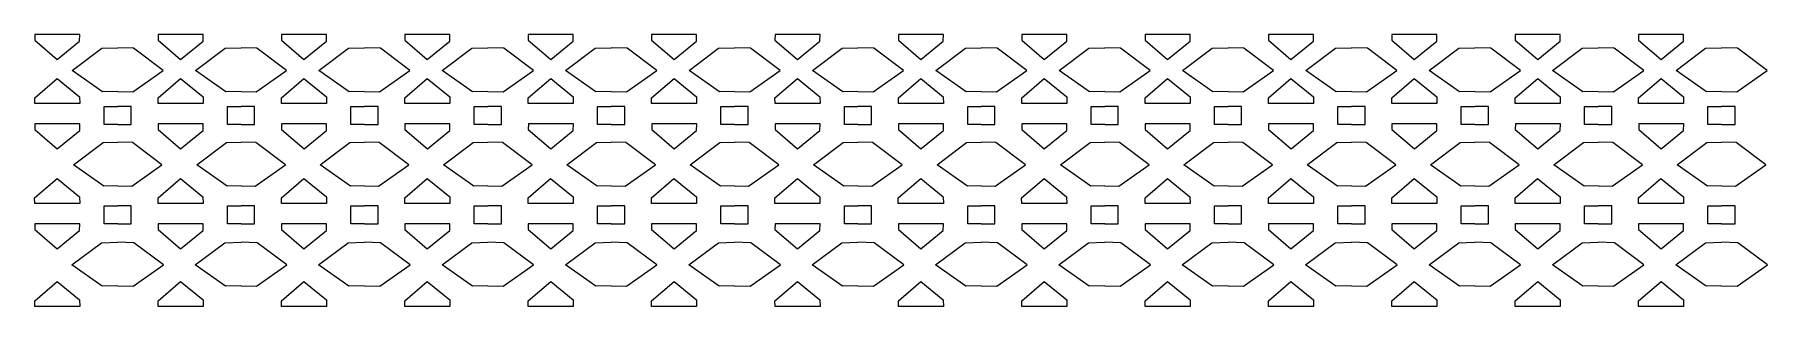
# Model space of a CAD drawing. Header units: centimetres. Extents: x 48.6 to 144.2, y -26.5 to -11.5.
import ezdxf

# ---------------------------------------------------------------- set-up
doc = ezdxf.new("R2010")
doc.units = ezdxf.units.CM
doc.header["$MEASUREMENT"] = 0
doc.layers.add('Katman 1', color=7, linetype='Continuous')

msp = doc.modelspace()

# ---------------------------------------------------------------- linework, layer by layer
at = {"layer": 'Katman 1', "color": 250, "lineweight": 20}
for points, knots in [([(48.56285, -11.52119), (48.56285, -11.52119), (51.04819, -11.52119), (51.04819, -11.52119), (51.04819, -11.52119), (51.0415, -11.8886), (51.0415, -11.8886), (51.0415, -11.8886), (49.80057, -12.89728), (49.80057, -12.89728), (49.80057, -12.89728), (48.56167, -11.83512), (48.56167, -11.83512), (48.56167, -11.83512), (48.56285, -11.52119), (48.56285, -11.52119)], [0, 0, 0, 0, 0.2, 0.2, 0.2, 0.4, 0.4, 0.4, 0.6, 0.6, 0.6, 0.8, 0.8, 0.8, 1, 1, 1, 1]), ([(53.14014, -14.66403), (53.14014, -14.66403), (52.3002, -14.67721), (52.3002, -14.67721), (52.3002, -14.67721), (50.62615, -13.50658), (50.62615, -13.50658), (50.62615, -13.50658), (52.26184, -12.27575), (52.26184, -12.27575), (52.26184, -12.27575), (53.14014, -12.25529), (53.14014, -12.25529)], [0, 0, 0, 0, 0.25, 0.25, 0.25, 0.5, 0.5, 0.5, 0.75, 0.75, 0.75, 1, 1, 1, 1]), ([(53.14014, -14.66403), (53.14014, -14.66403), (53.98008, -14.67721), (53.98008, -14.67721), (53.98008, -14.67721), (55.65413, -13.50658), (55.65413, -13.50658), (55.65413, -13.50658), (54.01844, -12.27575), (54.01844, -12.27575), (54.01844, -12.27575), (53.14014, -12.25529), (53.14014, -12.25529)], [0, 0, 0, 0, 0.25, 0.25, 0.25, 0.5, 0.5, 0.5, 0.75, 0.75, 0.75, 1, 1, 1, 1]), ([(55.37227, -11.52119), (55.37227, -11.52119), (57.85761, -11.52119), (57.85761, -11.52119), (57.85761, -11.52119), (57.85092, -11.8886), (57.85092, -11.8886), (57.85092, -11.8886), (56.60999, -12.89728), (56.60999, -12.89728), (56.60999, -12.89728), (55.37109, -11.83512), (55.37109, -11.83512), (55.37109, -11.83512), (55.37227, -11.52119), (55.37227, -11.52119)], [0, 0, 0, 0, 0.2, 0.2, 0.2, 0.4, 0.4, 0.4, 0.6, 0.6, 0.6, 0.8, 0.8, 0.8, 1, 1, 1, 1]), ([(59.94956, -14.66403), (59.94956, -14.66403), (59.10962, -14.67721), (59.10962, -14.67721), (59.10962, -14.67721), (57.43557, -13.50658), (57.43557, -13.50658), (57.43557, -13.50658), (59.07126, -12.27575), (59.07126, -12.27575), (59.07126, -12.27575), (59.94956, -12.25529), (59.94956, -12.25529)], [0, 0, 0, 0, 0.25, 0.25, 0.25, 0.5, 0.5, 0.5, 0.75, 0.75, 0.75, 1, 1, 1, 1]), ([(59.94956, -14.66403), (59.94956, -14.66403), (60.7895, -14.67721), (60.7895, -14.67721), (60.7895, -14.67721), (62.46355, -13.50658), (62.46355, -13.50658), (62.46355, -13.50658), (60.82786, -12.27575), (60.82786, -12.27575), (60.82786, -12.27575), (59.94956, -12.25529), (59.94956, -12.25529)], [0, 0, 0, 0, 0.25, 0.25, 0.25, 0.5, 0.5, 0.5, 0.75, 0.75, 0.75, 1, 1, 1, 1]), ([(62.18169, -11.52119), (62.18169, -11.52119), (64.66703, -11.52119), (64.66703, -11.52119), (64.66703, -11.52119), (64.66034, -11.8886), (64.66034, -11.8886), (64.66034, -11.8886), (63.41941, -12.89728), (63.41941, -12.89728), (63.41941, -12.89728), (62.18051, -11.83512), (62.18051, -11.83512), (62.18051, -11.83512), (62.18169, -11.52119), (62.18169, -11.52119)], [0, 0, 0, 0, 0.2, 0.2, 0.2, 0.4, 0.4, 0.4, 0.6, 0.6, 0.6, 0.8, 0.8, 0.8, 1, 1, 1, 1]), ([(66.75898, -14.66403), (66.75898, -14.66403), (65.91904, -14.67721), (65.91904, -14.67721), (65.91904, -14.67721), (64.24499, -13.50658), (64.24499, -13.50658), (64.24499, -13.50658), (65.88068, -12.27575), (65.88068, -12.27575), (65.88068, -12.27575), (66.75898, -12.25529), (66.75898, -12.25529)], [0, 0, 0, 0, 0.25, 0.25, 0.25, 0.5, 0.5, 0.5, 0.75, 0.75, 0.75, 1, 1, 1, 1]), ([(66.75898, -14.66403), (66.75898, -14.66403), (67.59892, -14.67721), (67.59892, -14.67721), (67.59892, -14.67721), (69.27297, -13.50658), (69.27297, -13.50658), (69.27297, -13.50658), (67.63728, -12.27575), (67.63728, -12.27575), (67.63728, -12.27575), (66.75898, -12.25529), (66.75898, -12.25529)], [0, 0, 0, 0, 0.25, 0.25, 0.25, 0.5, 0.5, 0.5, 0.75, 0.75, 0.75, 1, 1, 1, 1]), ([(68.99111, -11.52119), (68.99111, -11.52119), (71.47645, -11.52119), (71.47645, -11.52119), (71.47645, -11.52119), (71.46976, -11.8886), (71.46976, -11.8886), (71.46976, -11.8886), (70.22883, -12.89728), (70.22883, -12.89728), (70.22883, -12.89728), (68.98993, -11.83512), (68.98993, -11.83512), (68.98993, -11.83512), (68.99111, -11.52119), (68.99111, -11.52119)], [0, 0, 0, 0, 0.2, 0.2, 0.2, 0.4, 0.4, 0.4, 0.6, 0.6, 0.6, 0.8, 0.8, 0.8, 1, 1, 1, 1]), ([(73.5684, -14.66403), (73.5684, -14.66403), (72.72846, -14.67721), (72.72846, -14.67721), (72.72846, -14.67721), (71.05441, -13.50658), (71.05441, -13.50658), (71.05441, -13.50658), (72.6901, -12.27575), (72.6901, -12.27575), (72.6901, -12.27575), (73.5684, -12.25529), (73.5684, -12.25529)], [0, 0, 0, 0, 0.25, 0.25, 0.25, 0.5, 0.5, 0.5, 0.75, 0.75, 0.75, 1, 1, 1, 1]), ([(73.5684, -14.66403), (73.5684, -14.66403), (74.40834, -14.67721), (74.40834, -14.67721), (74.40834, -14.67721), (76.08239, -13.50658), (76.08239, -13.50658), (76.08239, -13.50658), (74.4467, -12.27575), (74.4467, -12.27575), (74.4467, -12.27575), (73.5684, -12.25529), (73.5684, -12.25529)], [0, 0, 0, 0, 0.25, 0.25, 0.25, 0.5, 0.5, 0.5, 0.75, 0.75, 0.75, 1, 1, 1, 1]), ([(75.80053, -11.52119), (75.80053, -11.52119), (78.28587, -11.52119), (78.28587, -11.52119), (78.28587, -11.52119), (78.27918, -11.8886), (78.27918, -11.8886), (78.27918, -11.8886), (77.03825, -12.89728), (77.03825, -12.89728), (77.03825, -12.89728), (75.79935, -11.83512), (75.79935, -11.83512), (75.79935, -11.83512), (75.80053, -11.52119), (75.80053, -11.52119)], [0, 0, 0, 0, 0.2, 0.2, 0.2, 0.4, 0.4, 0.4, 0.6, 0.6, 0.6, 0.8, 0.8, 0.8, 1, 1, 1, 1]), ([(80.37782, -14.66403), (80.37782, -14.66403), (79.53788, -14.67721), (79.53788, -14.67721), (79.53788, -14.67721), (77.86383, -13.50658), (77.86383, -13.50658), (77.86383, -13.50658), (79.49952, -12.27575), (79.49952, -12.27575), (79.49952, -12.27575), (80.37782, -12.25529), (80.37782, -12.25529)], [0, 0, 0, 0, 0.25, 0.25, 0.25, 0.5, 0.5, 0.5, 0.75, 0.75, 0.75, 1, 1, 1, 1]), ([(80.37782, -14.66403), (80.37782, -14.66403), (81.21776, -14.67721), (81.21776, -14.67721), (81.21776, -14.67721), (82.89181, -13.50658), (82.89181, -13.50658), (82.89181, -13.50658), (81.25612, -12.27575), (81.25612, -12.27575), (81.25612, -12.27575), (80.37782, -12.25529), (80.37782, -12.25529)], [0, 0, 0, 0, 0.25, 0.25, 0.25, 0.5, 0.5, 0.5, 0.75, 0.75, 0.75, 1, 1, 1, 1]), ([(82.60995, -11.52119), (82.60995, -11.52119), (85.09529, -11.52119), (85.09529, -11.52119), (85.09529, -11.52119), (85.0886, -11.8886), (85.0886, -11.8886), (85.0886, -11.8886), (83.84767, -12.89728), (83.84767, -12.89728), (83.84767, -12.89728), (82.60877, -11.83512), (82.60877, -11.83512), (82.60877, -11.83512), (82.60995, -11.52119), (82.60995, -11.52119)], [0, 0, 0, 0, 0.2, 0.2, 0.2, 0.4, 0.4, 0.4, 0.6, 0.6, 0.6, 0.8, 0.8, 0.8, 1, 1, 1, 1]), ([(87.18724, -14.66403), (87.18724, -14.66403), (86.3473, -14.67721), (86.3473, -14.67721), (86.3473, -14.67721), (84.67325, -13.50658), (84.67325, -13.50658), (84.67325, -13.50658), (86.30894, -12.27575), (86.30894, -12.27575), (86.30894, -12.27575), (87.18724, -12.25529), (87.18724, -12.25529)], [0, 0, 0, 0, 0.25, 0.25, 0.25, 0.5, 0.5, 0.5, 0.75, 0.75, 0.75, 1, 1, 1, 1]), ([(87.18724, -14.66403), (87.18724, -14.66403), (88.02718, -14.67721), (88.02718, -14.67721), (88.02718, -14.67721), (89.70123, -13.50658), (89.70123, -13.50658), (89.70123, -13.50658), (88.06554, -12.27575), (88.06554, -12.27575), (88.06554, -12.27575), (87.18724, -12.25529), (87.18724, -12.25529)], [0, 0, 0, 0, 0.25, 0.25, 0.25, 0.5, 0.5, 0.5, 0.75, 0.75, 0.75, 1, 1, 1, 1]), ([(89.41937, -11.52119), (89.41937, -11.52119), (91.90471, -11.52119), (91.90471, -11.52119), (91.90471, -11.52119), (91.89802, -11.8886), (91.89802, -11.8886), (91.89802, -11.8886), (90.65709, -12.89728), (90.65709, -12.89728), (90.65709, -12.89728), (89.41819, -11.83512), (89.41819, -11.83512), (89.41819, -11.83512), (89.41937, -11.52119), (89.41937, -11.52119)], [0, 0, 0, 0, 0.2, 0.2, 0.2, 0.4, 0.4, 0.4, 0.6, 0.6, 0.6, 0.8, 0.8, 0.8, 1, 1, 1, 1]), ([(93.99666, -14.66403), (93.99666, -14.66403), (93.15672, -14.67721), (93.15672, -14.67721), (93.15672, -14.67721), (91.48267, -13.50658), (91.48267, -13.50658), (91.48267, -13.50658), (93.11836, -12.27575), (93.11836, -12.27575), (93.11836, -12.27575), (93.99666, -12.25529), (93.99666, -12.25529)], [0, 0, 0, 0, 0.25, 0.25, 0.25, 0.5, 0.5, 0.5, 0.75, 0.75, 0.75, 1, 1, 1, 1]), ([(93.99666, -14.66403), (93.99666, -14.66403), (94.8366, -14.67721), (94.8366, -14.67721), (94.8366, -14.67721), (96.51065, -13.50658), (96.51065, -13.50658), (96.51065, -13.50658), (94.87496, -12.27575), (94.87496, -12.27575), (94.87496, -12.27575), (93.99666, -12.25529), (93.99666, -12.25529)], [0, 0, 0, 0, 0.25, 0.25, 0.25, 0.5, 0.5, 0.5, 0.75, 0.75, 0.75, 1, 1, 1, 1]), ([(96.22879, -11.52119), (96.22879, -11.52119), (98.71413, -11.52119), (98.71413, -11.52119), (98.71413, -11.52119), (98.70744, -11.8886), (98.70744, -11.8886), (98.70744, -11.8886), (97.46651, -12.89728), (97.46651, -12.89728), (97.46651, -12.89728), (96.22761, -11.83512), (96.22761, -11.83512), (96.22761, -11.83512), (96.22879, -11.52119), (96.22879, -11.52119)], [0, 0, 0, 0, 0.2, 0.2, 0.2, 0.4, 0.4, 0.4, 0.6, 0.6, 0.6, 0.8, 0.8, 0.8, 1, 1, 1, 1]), ([(100.80608, -14.66403), (100.80608, -14.66403), (99.96614, -14.67721), (99.96614, -14.67721), (99.96614, -14.67721), (98.29209, -13.50658), (98.29209, -13.50658), (98.29209, -13.50658), (99.92778, -12.27575), (99.92778, -12.27575), (99.92778, -12.27575), (100.80608, -12.25529), (100.80608, -12.25529)], [0, 0, 0, 0, 0.25, 0.25, 0.25, 0.5, 0.5, 0.5, 0.75, 0.75, 0.75, 1, 1, 1, 1]), ([(100.80608, -14.66403), (100.80608, -14.66403), (101.64602, -14.67721), (101.64602, -14.67721), (101.64602, -14.67721), (103.32007, -13.50658), (103.32007, -13.50658), (103.32007, -13.50658), (101.68438, -12.27575), (101.68438, -12.27575), (101.68438, -12.27575), (100.80608, -12.25529), (100.80608, -12.25529)], [0, 0, 0, 0, 0.25, 0.25, 0.25, 0.5, 0.5, 0.5, 0.75, 0.75, 0.75, 1, 1, 1, 1]), ([(103.03821, -11.52119), (103.03821, -11.52119), (105.52355, -11.52119), (105.52355, -11.52119), (105.52355, -11.52119), (105.51686, -11.8886), (105.51686, -11.8886), (105.51686, -11.8886), (104.27593, -12.89728), (104.27593, -12.89728), (104.27593, -12.89728), (103.03703, -11.83512), (103.03703, -11.83512), (103.03703, -11.83512), (103.03821, -11.52119), (103.03821, -11.52119)], [0, 0, 0, 0, 0.2, 0.2, 0.2, 0.4, 0.4, 0.4, 0.6, 0.6, 0.6, 0.8, 0.8, 0.8, 1, 1, 1, 1]), ([(107.6155, -14.66403), (107.6155, -14.66403), (106.77556, -14.67721), (106.77556, -14.67721), (106.77556, -14.67721), (105.10151, -13.50658), (105.10151, -13.50658), (105.10151, -13.50658), (106.7372, -12.27575), (106.7372, -12.27575), (106.7372, -12.27575), (107.6155, -12.25529), (107.6155, -12.25529)], [0, 0, 0, 0, 0.25, 0.25, 0.25, 0.5, 0.5, 0.5, 0.75, 0.75, 0.75, 1, 1, 1, 1]), ([(107.6155, -14.66403), (107.6155, -14.66403), (108.45544, -14.67721), (108.45544, -14.67721), (108.45544, -14.67721), (110.12949, -13.50658), (110.12949, -13.50658), (110.12949, -13.50658), (108.4938, -12.27575), (108.4938, -12.27575), (108.4938, -12.27575), (107.6155, -12.25529), (107.6155, -12.25529)], [0, 0, 0, 0, 0.25, 0.25, 0.25, 0.5, 0.5, 0.5, 0.75, 0.75, 0.75, 1, 1, 1, 1]), ([(109.84763, -11.52119), (109.84763, -11.52119), (112.33297, -11.52119), (112.33297, -11.52119), (112.33297, -11.52119), (112.32628, -11.8886), (112.32628, -11.8886), (112.32628, -11.8886), (111.08535, -12.89728), (111.08535, -12.89728), (111.08535, -12.89728), (109.84645, -11.83512), (109.84645, -11.83512), (109.84645, -11.83512), (109.84763, -11.52119), (109.84763, -11.52119)], [0, 0, 0, 0, 0.2, 0.2, 0.2, 0.4, 0.4, 0.4, 0.6, 0.6, 0.6, 0.8, 0.8, 0.8, 1, 1, 1, 1]), ([(114.42492, -14.66403), (114.42492, -14.66403), (113.58498, -14.67721), (113.58498, -14.67721), (113.58498, -14.67721), (111.91093, -13.50658), (111.91093, -13.50658), (111.91093, -13.50658), (113.54662, -12.27575), (113.54662, -12.27575), (113.54662, -12.27575), (114.42492, -12.25529), (114.42492, -12.25529)], [0, 0, 0, 0, 0.25, 0.25, 0.25, 0.5, 0.5, 0.5, 0.75, 0.75, 0.75, 1, 1, 1, 1]), ([(114.42492, -14.66403), (114.42492, -14.66403), (115.26486, -14.67721), (115.26486, -14.67721), (115.26486, -14.67721), (116.93891, -13.50658), (116.93891, -13.50658), (116.93891, -13.50658), (115.30322, -12.27575), (115.30322, -12.27575), (115.30322, -12.27575), (114.42492, -12.25529), (114.42492, -12.25529)], [0, 0, 0, 0, 0.25, 0.25, 0.25, 0.5, 0.5, 0.5, 0.75, 0.75, 0.75, 1, 1, 1, 1]), ([(116.65705, -11.52119), (116.65705, -11.52119), (119.14239, -11.52119), (119.14239, -11.52119), (119.14239, -11.52119), (119.1357, -11.8886), (119.1357, -11.8886), (119.1357, -11.8886), (117.89477, -12.89728), (117.89477, -12.89728), (117.89477, -12.89728), (116.65587, -11.83512), (116.65587, -11.83512), (116.65587, -11.83512), (116.65705, -11.52119), (116.65705, -11.52119)], [0, 0, 0, 0, 0.2, 0.2, 0.2, 0.4, 0.4, 0.4, 0.6, 0.6, 0.6, 0.8, 0.8, 0.8, 1, 1, 1, 1]), ([(121.23434, -14.66403), (121.23434, -14.66403), (120.3944, -14.67721), (120.3944, -14.67721), (120.3944, -14.67721), (118.72035, -13.50658), (118.72035, -13.50658), (118.72035, -13.50658), (120.35604, -12.27575), (120.35604, -12.27575), (120.35604, -12.27575), (121.23434, -12.25529), (121.23434, -12.25529)], [0, 0, 0, 0, 0.25, 0.25, 0.25, 0.5, 0.5, 0.5, 0.75, 0.75, 0.75, 1, 1, 1, 1]), ([(121.23434, -14.66403), (121.23434, -14.66403), (122.07428, -14.67721), (122.07428, -14.67721), (122.07428, -14.67721), (123.74833, -13.50658), (123.74833, -13.50658), (123.74833, -13.50658), (122.11264, -12.27575), (122.11264, -12.27575), (122.11264, -12.27575), (121.23434, -12.25529), (121.23434, -12.25529)], [0, 0, 0, 0, 0.25, 0.25, 0.25, 0.5, 0.5, 0.5, 0.75, 0.75, 0.75, 1, 1, 1, 1]), ([(123.46647, -11.52119), (123.46647, -11.52119), (125.95181, -11.52119), (125.95181, -11.52119), (125.95181, -11.52119), (125.94512, -11.8886), (125.94512, -11.8886), (125.94512, -11.8886), (124.70419, -12.89728), (124.70419, -12.89728), (124.70419, -12.89728), (123.46529, -11.83512), (123.46529, -11.83512), (123.46529, -11.83512), (123.46647, -11.52119), (123.46647, -11.52119)], [0, 0, 0, 0, 0.2, 0.2, 0.2, 0.4, 0.4, 0.4, 0.6, 0.6, 0.6, 0.8, 0.8, 0.8, 1, 1, 1, 1]), ([(128.04376, -14.66403), (128.04376, -14.66403), (127.20382, -14.67721), (127.20382, -14.67721), (127.20382, -14.67721), (125.52977, -13.50658), (125.52977, -13.50658), (125.52977, -13.50658), (127.16546, -12.27575), (127.16546, -12.27575), (127.16546, -12.27575), (128.04376, -12.25529), (128.04376, -12.25529)], [0, 0, 0, 0, 0.25, 0.25, 0.25, 0.5, 0.5, 0.5, 0.75, 0.75, 0.75, 1, 1, 1, 1]), ([(128.04376, -14.66403), (128.04376, -14.66403), (128.8837, -14.67721), (128.8837, -14.67721), (128.8837, -14.67721), (130.55775, -13.50658), (130.55775, -13.50658), (130.55775, -13.50658), (128.92206, -12.27575), (128.92206, -12.27575), (128.92206, -12.27575), (128.04376, -12.25529), (128.04376, -12.25529)], [0, 0, 0, 0, 0.25, 0.25, 0.25, 0.5, 0.5, 0.5, 0.75, 0.75, 0.75, 1, 1, 1, 1]), ([(130.27589, -11.52119), (130.27589, -11.52119), (132.76123, -11.52119), (132.76123, -11.52119), (132.76123, -11.52119), (132.75454, -11.8886), (132.75454, -11.8886), (132.75454, -11.8886), (131.51361, -12.89728), (131.51361, -12.89728), (131.51361, -12.89728), (130.27471, -11.83512), (130.27471, -11.83512), (130.27471, -11.83512), (130.27589, -11.52119), (130.27589, -11.52119)], [0, 0, 0, 0, 0.2, 0.2, 0.2, 0.4, 0.4, 0.4, 0.6, 0.6, 0.6, 0.8, 0.8, 0.8, 1, 1, 1, 1]), ([(134.85318, -14.66403), (134.85318, -14.66403), (134.01324, -14.67721), (134.01324, -14.67721), (134.01324, -14.67721), (132.33919, -13.50658), (132.33919, -13.50658), (132.33919, -13.50658), (133.97488, -12.27575), (133.97488, -12.27575), (133.97488, -12.27575), (134.85318, -12.25529), (134.85318, -12.25529)], [0, 0, 0, 0, 0.25, 0.25, 0.25, 0.5, 0.5, 0.5, 0.75, 0.75, 0.75, 1, 1, 1, 1]), ([(134.85318, -14.66403), (134.85318, -14.66403), (135.69312, -14.67721), (135.69312, -14.67721), (135.69312, -14.67721), (137.36717, -13.50658), (137.36717, -13.50658), (137.36717, -13.50658), (135.73148, -12.27575), (135.73148, -12.27575), (135.73148, -12.27575), (134.85318, -12.25529), (134.85318, -12.25529)], [0, 0, 0, 0, 0.25, 0.25, 0.25, 0.5, 0.5, 0.5, 0.75, 0.75, 0.75, 1, 1, 1, 1]), ([(137.08531, -11.52119), (137.08531, -11.52119), (139.57065, -11.52119), (139.57065, -11.52119), (139.57065, -11.52119), (139.56396, -11.8886), (139.56396, -11.8886), (139.56396, -11.8886), (138.32303, -12.89728), (138.32303, -12.89728), (138.32303, -12.89728), (137.08413, -11.83512), (137.08413, -11.83512), (137.08413, -11.83512), (137.08531, -11.52119), (137.08531, -11.52119)], [0, 0, 0, 0, 0.2, 0.2, 0.2, 0.4, 0.4, 0.4, 0.6, 0.6, 0.6, 0.8, 0.8, 0.8, 1, 1, 1, 1]), ([(141.6626, -14.66403), (141.6626, -14.66403), (140.82266, -14.67721), (140.82266, -14.67721), (140.82266, -14.67721), (139.14861, -13.50658), (139.14861, -13.50658), (139.14861, -13.50658), (140.7843, -12.27575), (140.7843, -12.27575), (140.7843, -12.27575), (141.6626, -12.25529), (141.6626, -12.25529)], [0, 0, 0, 0, 0.25, 0.25, 0.25, 0.5, 0.5, 0.5, 0.75, 0.75, 0.75, 1, 1, 1, 1]), ([(141.6626, -14.66403), (141.6626, -14.66403), (142.50254, -14.67721), (142.50254, -14.67721), (142.50254, -14.67721), (144.17659, -13.50658), (144.17659, -13.50658), (144.17659, -13.50658), (142.5409, -12.27575), (142.5409, -12.27575), (142.5409, -12.27575), (141.6626, -12.25529), (141.6626, -12.25529)], [0, 0, 0, 0, 0.25, 0.25, 0.25, 0.5, 0.5, 0.5, 0.75, 0.75, 0.75, 1, 1, 1, 1]), ([(48.56285, -15.31767), (48.56285, -15.31767), (51.04819, -15.31767), (51.04819, -15.31767), (51.04819, -15.31767), (51.0415, -14.95026), (51.0415, -14.95026), (51.0415, -14.95026), (49.80057, -13.94158), (49.80057, -13.94158), (49.80057, -13.94158), (48.56167, -15.00374), (48.56167, -15.00374), (48.56167, -15.00374), (48.56285, -15.31767), (48.56285, -15.31767)], [0, 0, 0, 0, 0.2, 0.2, 0.2, 0.4, 0.4, 0.4, 0.6, 0.6, 0.6, 0.8, 0.8, 0.8, 1, 1, 1, 1]), ([(55.37227, -15.31767), (55.37227, -15.31767), (57.85761, -15.31767), (57.85761, -15.31767), (57.85761, -15.31767), (57.85092, -14.95026), (57.85092, -14.95026), (57.85092, -14.95026), (56.60999, -13.94158), (56.60999, -13.94158), (56.60999, -13.94158), (55.37109, -15.00374), (55.37109, -15.00374), (55.37109, -15.00374), (55.37227, -15.31767), (55.37227, -15.31767)], [0, 0, 0, 0, 0.2, 0.2, 0.2, 0.4, 0.4, 0.4, 0.6, 0.6, 0.6, 0.8, 0.8, 0.8, 1, 1, 1, 1]), ([(62.18169, -15.31767), (62.18169, -15.31767), (64.66703, -15.31767), (64.66703, -15.31767), (64.66703, -15.31767), (64.66034, -14.95026), (64.66034, -14.95026), (64.66034, -14.95026), (63.41941, -13.94158), (63.41941, -13.94158), (63.41941, -13.94158), (62.18051, -15.00374), (62.18051, -15.00374), (62.18051, -15.00374), (62.18169, -15.31767), (62.18169, -15.31767)], [0, 0, 0, 0, 0.2, 0.2, 0.2, 0.4, 0.4, 0.4, 0.6, 0.6, 0.6, 0.8, 0.8, 0.8, 1, 1, 1, 1]), ([(68.99111, -15.31767), (68.99111, -15.31767), (71.47645, -15.31767), (71.47645, -15.31767), (71.47645, -15.31767), (71.46976, -14.95026), (71.46976, -14.95026), (71.46976, -14.95026), (70.22883, -13.94158), (70.22883, -13.94158), (70.22883, -13.94158), (68.98993, -15.00374), (68.98993, -15.00374), (68.98993, -15.00374), (68.99111, -15.31767), (68.99111, -15.31767)], [0, 0, 0, 0, 0.2, 0.2, 0.2, 0.4, 0.4, 0.4, 0.6, 0.6, 0.6, 0.8, 0.8, 0.8, 1, 1, 1, 1]), ([(75.80053, -15.31767), (75.80053, -15.31767), (78.28587, -15.31767), (78.28587, -15.31767), (78.28587, -15.31767), (78.27918, -14.95026), (78.27918, -14.95026), (78.27918, -14.95026), (77.03825, -13.94158), (77.03825, -13.94158), (77.03825, -13.94158), (75.79935, -15.00374), (75.79935, -15.00374), (75.79935, -15.00374), (75.80053, -15.31767), (75.80053, -15.31767)], [0, 0, 0, 0, 0.2, 0.2, 0.2, 0.4, 0.4, 0.4, 0.6, 0.6, 0.6, 0.8, 0.8, 0.8, 1, 1, 1, 1]), ([(82.60995, -15.31767), (82.60995, -15.31767), (85.09529, -15.31767), (85.09529, -15.31767), (85.09529, -15.31767), (85.0886, -14.95026), (85.0886, -14.95026), (85.0886, -14.95026), (83.84767, -13.94158), (83.84767, -13.94158), (83.84767, -13.94158), (82.60877, -15.00374), (82.60877, -15.00374), (82.60877, -15.00374), (82.60995, -15.31767), (82.60995, -15.31767)], [0, 0, 0, 0, 0.2, 0.2, 0.2, 0.4, 0.4, 0.4, 0.6, 0.6, 0.6, 0.8, 0.8, 0.8, 1, 1, 1, 1]), ([(89.41937, -15.31767), (89.41937, -15.31767), (91.90471, -15.31767), (91.90471, -15.31767), (91.90471, -15.31767), (91.89802, -14.95026), (91.89802, -14.95026), (91.89802, -14.95026), (90.65709, -13.94158), (90.65709, -13.94158), (90.65709, -13.94158), (89.41819, -15.00374), (89.41819, -15.00374), (89.41819, -15.00374), (89.41937, -15.31767), (89.41937, -15.31767)], [0, 0, 0, 0, 0.2, 0.2, 0.2, 0.4, 0.4, 0.4, 0.6, 0.6, 0.6, 0.8, 0.8, 0.8, 1, 1, 1, 1]), ([(96.22879, -15.31767), (96.22879, -15.31767), (98.71413, -15.31767), (98.71413, -15.31767), (98.71413, -15.31767), (98.70744, -14.95026), (98.70744, -14.95026), (98.70744, -14.95026), (97.46651, -13.94158), (97.46651, -13.94158), (97.46651, -13.94158), (96.22761, -15.00374), (96.22761, -15.00374), (96.22761, -15.00374), (96.22879, -15.31767), (96.22879, -15.31767)], [0, 0, 0, 0, 0.2, 0.2, 0.2, 0.4, 0.4, 0.4, 0.6, 0.6, 0.6, 0.8, 0.8, 0.8, 1, 1, 1, 1]), ([(103.03821, -15.31767), (103.03821, -15.31767), (105.52355, -15.31767), (105.52355, -15.31767), (105.52355, -15.31767), (105.51686, -14.95026), (105.51686, -14.95026), (105.51686, -14.95026), (104.27593, -13.94158), (104.27593, -13.94158), (104.27593, -13.94158), (103.03703, -15.00374), (103.03703, -15.00374), (103.03703, -15.00374), (103.03821, -15.31767), (103.03821, -15.31767)], [0, 0, 0, 0, 0.2, 0.2, 0.2, 0.4, 0.4, 0.4, 0.6, 0.6, 0.6, 0.8, 0.8, 0.8, 1, 1, 1, 1]), ([(109.84763, -15.31767), (109.84763, -15.31767), (112.33297, -15.31767), (112.33297, -15.31767), (112.33297, -15.31767), (112.32628, -14.95026), (112.32628, -14.95026), (112.32628, -14.95026), (111.08535, -13.94158), (111.08535, -13.94158), (111.08535, -13.94158), (109.84645, -15.00374), (109.84645, -15.00374), (109.84645, -15.00374), (109.84763, -15.31767), (109.84763, -15.31767)], [0, 0, 0, 0, 0.2, 0.2, 0.2, 0.4, 0.4, 0.4, 0.6, 0.6, 0.6, 0.8, 0.8, 0.8, 1, 1, 1, 1]), ([(116.65705, -15.31767), (116.65705, -15.31767), (119.14239, -15.31767), (119.14239, -15.31767), (119.14239, -15.31767), (119.1357, -14.95026), (119.1357, -14.95026), (119.1357, -14.95026), (117.89477, -13.94158), (117.89477, -13.94158), (117.89477, -13.94158), (116.65587, -15.00374), (116.65587, -15.00374), (116.65587, -15.00374), (116.65705, -15.31767), (116.65705, -15.31767)], [0, 0, 0, 0, 0.2, 0.2, 0.2, 0.4, 0.4, 0.4, 0.6, 0.6, 0.6, 0.8, 0.8, 0.8, 1, 1, 1, 1]), ([(123.46647, -15.31767), (123.46647, -15.31767), (125.95181, -15.31767), (125.95181, -15.31767), (125.95181, -15.31767), (125.94512, -14.95026), (125.94512, -14.95026), (125.94512, -14.95026), (124.70419, -13.94158), (124.70419, -13.94158), (124.70419, -13.94158), (123.46529, -15.00374), (123.46529, -15.00374), (123.46529, -15.00374), (123.46647, -15.31767), (123.46647, -15.31767)], [0, 0, 0, 0, 0.2, 0.2, 0.2, 0.4, 0.4, 0.4, 0.6, 0.6, 0.6, 0.8, 0.8, 0.8, 1, 1, 1, 1]), ([(130.27589, -15.31767), (130.27589, -15.31767), (132.76123, -15.31767), (132.76123, -15.31767), (132.76123, -15.31767), (132.75454, -14.95026), (132.75454, -14.95026), (132.75454, -14.95026), (131.51361, -13.94158), (131.51361, -13.94158), (131.51361, -13.94158), (130.27471, -15.00374), (130.27471, -15.00374), (130.27471, -15.00374), (130.27589, -15.31767), (130.27589, -15.31767)], [0, 0, 0, 0, 0.2, 0.2, 0.2, 0.4, 0.4, 0.4, 0.6, 0.6, 0.6, 0.8, 0.8, 0.8, 1, 1, 1, 1]), ([(137.08531, -15.31767), (137.08531, -15.31767), (139.57065, -15.31767), (139.57065, -15.31767), (139.57065, -15.31767), (139.56396, -14.95026), (139.56396, -14.95026), (139.56396, -14.95026), (138.32303, -13.94158), (138.32303, -13.94158), (138.32303, -13.94158), (137.08413, -15.00374), (137.08413, -15.00374), (137.08413, -15.00374), (137.08531, -15.31767), (137.08531, -15.31767)], [0, 0, 0, 0, 0.2, 0.2, 0.2, 0.4, 0.4, 0.4, 0.6, 0.6, 0.6, 0.8, 0.8, 0.8, 1, 1, 1, 1]), ([(53.14014, -16.48253), (53.14014, -16.48253), (52.39014, -16.48253), (52.39014, -16.48253), (52.39014, -16.48253), (52.39014, -15.48253), (52.39014, -15.48253), (52.39014, -15.48253), (53.14014, -15.48253), (53.14014, -15.48253)], [0, 0, 0, 0, 0.33333333, 0.33333333, 0.33333333, 0.66666667, 0.66666667, 0.66666667, 1, 1, 1, 1]), ([(53.14014, -16.48253), (53.14014, -16.48253), (53.89014, -16.48253), (53.89014, -16.48253), (53.89014, -16.48253), (53.89014, -15.48253), (53.89014, -15.48253), (53.89014, -15.48253), (53.14014, -15.48253), (53.14014, -15.48253)], [0, 0, 0, 0, 0.33333333, 0.33333333, 0.33333333, 0.66666667, 0.66666667, 0.66666667, 1, 1, 1, 1]), ([(59.94956, -16.48253), (59.94956, -16.48253), (59.19956, -16.48253), (59.19956, -16.48253), (59.19956, -16.48253), (59.19956, -15.48253), (59.19956, -15.48253), (59.19956, -15.48253), (59.94956, -15.48253), (59.94956, -15.48253)], [0, 0, 0, 0, 0.33333333, 0.33333333, 0.33333333, 0.66666667, 0.66666667, 0.66666667, 1, 1, 1, 1]), ([(59.94956, -16.48253), (59.94956, -16.48253), (60.69956, -16.48253), (60.69956, -16.48253), (60.69956, -16.48253), (60.69956, -15.48253), (60.69956, -15.48253), (60.69956, -15.48253), (59.94956, -15.48253), (59.94956, -15.48253)], [0, 0, 0, 0, 0.33333333, 0.33333333, 0.33333333, 0.66666667, 0.66666667, 0.66666667, 1, 1, 1, 1]), ([(66.75898, -16.48253), (66.75898, -16.48253), (66.00898, -16.48253), (66.00898, -16.48253), (66.00898, -16.48253), (66.00898, -15.48253), (66.00898, -15.48253), (66.00898, -15.48253), (66.75898, -15.48253), (66.75898, -15.48253)], [0, 0, 0, 0, 0.33333333, 0.33333333, 0.33333333, 0.66666667, 0.66666667, 0.66666667, 1, 1, 1, 1]), ([(66.75898, -16.48253), (66.75898, -16.48253), (67.50898, -16.48253), (67.50898, -16.48253), (67.50898, -16.48253), (67.50898, -15.48253), (67.50898, -15.48253), (67.50898, -15.48253), (66.75898, -15.48253), (66.75898, -15.48253)], [0, 0, 0, 0, 0.33333333, 0.33333333, 0.33333333, 0.66666667, 0.66666667, 0.66666667, 1, 1, 1, 1]), ([(73.5684, -16.48253), (73.5684, -16.48253), (72.8184, -16.48253), (72.8184, -16.48253), (72.8184, -16.48253), (72.8184, -15.48253), (72.8184, -15.48253), (72.8184, -15.48253), (73.5684, -15.48253), (73.5684, -15.48253)], [0, 0, 0, 0, 0.33333333, 0.33333333, 0.33333333, 0.66666667, 0.66666667, 0.66666667, 1, 1, 1, 1]), ([(73.5684, -16.48253), (73.5684, -16.48253), (74.3184, -16.48253), (74.3184, -16.48253), (74.3184, -16.48253), (74.3184, -15.48253), (74.3184, -15.48253), (74.3184, -15.48253), (73.5684, -15.48253), (73.5684, -15.48253)], [0, 0, 0, 0, 0.33333333, 0.33333333, 0.33333333, 0.66666667, 0.66666667, 0.66666667, 1, 1, 1, 1]), ([(80.37782, -16.48253), (80.37782, -16.48253), (79.62782, -16.48253), (79.62782, -16.48253), (79.62782, -16.48253), (79.62782, -15.48253), (79.62782, -15.48253), (79.62782, -15.48253), (80.37782, -15.48253), (80.37782, -15.48253)], [0, 0, 0, 0, 0.33333333, 0.33333333, 0.33333333, 0.66666667, 0.66666667, 0.66666667, 1, 1, 1, 1]), ([(80.37782, -16.48253), (80.37782, -16.48253), (81.12782, -16.48253), (81.12782, -16.48253), (81.12782, -16.48253), (81.12782, -15.48253), (81.12782, -15.48253), (81.12782, -15.48253), (80.37782, -15.48253), (80.37782, -15.48253)], [0, 0, 0, 0, 0.33333333, 0.33333333, 0.33333333, 0.66666667, 0.66666667, 0.66666667, 1, 1, 1, 1]), ([(87.18724, -16.48253), (87.18724, -16.48253), (86.43724, -16.48253), (86.43724, -16.48253), (86.43724, -16.48253), (86.43724, -15.48253), (86.43724, -15.48253), (86.43724, -15.48253), (87.18724, -15.48253), (87.18724, -15.48253)], [0, 0, 0, 0, 0.33333333, 0.33333333, 0.33333333, 0.66666667, 0.66666667, 0.66666667, 1, 1, 1, 1]), ([(87.18724, -16.48253), (87.18724, -16.48253), (87.93724, -16.48253), (87.93724, -16.48253), (87.93724, -16.48253), (87.93724, -15.48253), (87.93724, -15.48253), (87.93724, -15.48253), (87.18724, -15.48253), (87.18724, -15.48253)], [0, 0, 0, 0, 0.33333333, 0.33333333, 0.33333333, 0.66666667, 0.66666667, 0.66666667, 1, 1, 1, 1]), ([(93.99666, -16.48253), (93.99666, -16.48253), (93.24666, -16.48253), (93.24666, -16.48253), (93.24666, -16.48253), (93.24666, -15.48253), (93.24666, -15.48253), (93.24666, -15.48253), (93.99666, -15.48253), (93.99666, -15.48253)], [0, 0, 0, 0, 0.33333333, 0.33333333, 0.33333333, 0.66666667, 0.66666667, 0.66666667, 1, 1, 1, 1]), ([(93.99666, -16.48253), (93.99666, -16.48253), (94.74666, -16.48253), (94.74666, -16.48253), (94.74666, -16.48253), (94.74666, -15.48253), (94.74666, -15.48253), (94.74666, -15.48253), (93.99666, -15.48253), (93.99666, -15.48253)], [0, 0, 0, 0, 0.33333333, 0.33333333, 0.33333333, 0.66666667, 0.66666667, 0.66666667, 1, 1, 1, 1]), ([(100.80608, -16.48253), (100.80608, -16.48253), (100.05608, -16.48253), (100.05608, -16.48253), (100.05608, -16.48253), (100.05608, -15.48253), (100.05608, -15.48253), (100.05608, -15.48253), (100.80608, -15.48253), (100.80608, -15.48253)], [0, 0, 0, 0, 0.33333333, 0.33333333, 0.33333333, 0.66666667, 0.66666667, 0.66666667, 1, 1, 1, 1]), ([(100.80608, -16.48253), (100.80608, -16.48253), (101.55608, -16.48253), (101.55608, -16.48253), (101.55608, -16.48253), (101.55608, -15.48253), (101.55608, -15.48253), (101.55608, -15.48253), (100.80608, -15.48253), (100.80608, -15.48253)], [0, 0, 0, 0, 0.33333333, 0.33333333, 0.33333333, 0.66666667, 0.66666667, 0.66666667, 1, 1, 1, 1]), ([(107.6155, -16.48253), (107.6155, -16.48253), (106.8655, -16.48253), (106.8655, -16.48253), (106.8655, -16.48253), (106.8655, -15.48253), (106.8655, -15.48253), (106.8655, -15.48253), (107.6155, -15.48253), (107.6155, -15.48253)], [0, 0, 0, 0, 0.33333333, 0.33333333, 0.33333333, 0.66666667, 0.66666667, 0.66666667, 1, 1, 1, 1]), ([(107.6155, -16.48253), (107.6155, -16.48253), (108.3655, -16.48253), (108.3655, -16.48253), (108.3655, -16.48253), (108.3655, -15.48253), (108.3655, -15.48253), (108.3655, -15.48253), (107.6155, -15.48253), (107.6155, -15.48253)], [0, 0, 0, 0, 0.33333333, 0.33333333, 0.33333333, 0.66666667, 0.66666667, 0.66666667, 1, 1, 1, 1]), ([(114.42492, -16.48253), (114.42492, -16.48253), (113.67492, -16.48253), (113.67492, -16.48253), (113.67492, -16.48253), (113.67492, -15.48253), (113.67492, -15.48253), (113.67492, -15.48253), (114.42492, -15.48253), (114.42492, -15.48253)], [0, 0, 0, 0, 0.33333333, 0.33333333, 0.33333333, 0.66666667, 0.66666667, 0.66666667, 1, 1, 1, 1]), ([(114.42492, -16.48253), (114.42492, -16.48253), (115.17492, -16.48253), (115.17492, -16.48253), (115.17492, -16.48253), (115.17492, -15.48253), (115.17492, -15.48253), (115.17492, -15.48253), (114.42492, -15.48253), (114.42492, -15.48253)], [0, 0, 0, 0, 0.33333333, 0.33333333, 0.33333333, 0.66666667, 0.66666667, 0.66666667, 1, 1, 1, 1]), ([(121.23434, -16.48253), (121.23434, -16.48253), (120.48434, -16.48253), (120.48434, -16.48253), (120.48434, -16.48253), (120.48434, -15.48253), (120.48434, -15.48253), (120.48434, -15.48253), (121.23434, -15.48253), (121.23434, -15.48253)], [0, 0, 0, 0, 0.33333333, 0.33333333, 0.33333333, 0.66666667, 0.66666667, 0.66666667, 1, 1, 1, 1]), ([(121.23434, -16.48253), (121.23434, -16.48253), (121.98434, -16.48253), (121.98434, -16.48253), (121.98434, -16.48253), (121.98434, -15.48253), (121.98434, -15.48253), (121.98434, -15.48253), (121.23434, -15.48253), (121.23434, -15.48253)], [0, 0, 0, 0, 0.33333333, 0.33333333, 0.33333333, 0.66666667, 0.66666667, 0.66666667, 1, 1, 1, 1]), ([(128.04376, -16.48253), (128.04376, -16.48253), (127.29376, -16.48253), (127.29376, -16.48253), (127.29376, -16.48253), (127.29376, -15.48253), (127.29376, -15.48253), (127.29376, -15.48253), (128.04376, -15.48253), (128.04376, -15.48253)], [0, 0, 0, 0, 0.33333333, 0.33333333, 0.33333333, 0.66666667, 0.66666667, 0.66666667, 1, 1, 1, 1]), ([(128.04376, -16.48253), (128.04376, -16.48253), (128.79376, -16.48253), (128.79376, -16.48253), (128.79376, -16.48253), (128.79376, -15.48253), (128.79376, -15.48253), (128.79376, -15.48253), (128.04376, -15.48253), (128.04376, -15.48253)], [0, 0, 0, 0, 0.33333333, 0.33333333, 0.33333333, 0.66666667, 0.66666667, 0.66666667, 1, 1, 1, 1]), ([(134.85318, -16.48253), (134.85318, -16.48253), (134.10318, -16.48253), (134.10318, -16.48253), (134.10318, -16.48253), (134.10318, -15.48253), (134.10318, -15.48253), (134.10318, -15.48253), (134.85318, -15.48253), (134.85318, -15.48253)], [0, 0, 0, 0, 0.33333333, 0.33333333, 0.33333333, 0.66666667, 0.66666667, 0.66666667, 1, 1, 1, 1]), ([(134.85318, -16.48253), (134.85318, -16.48253), (135.60318, -16.48253), (135.60318, -16.48253), (135.60318, -16.48253), (135.60318, -15.48253), (135.60318, -15.48253), (135.60318, -15.48253), (134.85318, -15.48253), (134.85318, -15.48253)], [0, 0, 0, 0, 0.33333333, 0.33333333, 0.33333333, 0.66666667, 0.66666667, 0.66666667, 1, 1, 1, 1]), ([(141.6626, -16.48253), (141.6626, -16.48253), (140.9126, -16.48253), (140.9126, -16.48253), (140.9126, -16.48253), (140.9126, -15.48253), (140.9126, -15.48253), (140.9126, -15.48253), (141.6626, -15.48253), (141.6626, -15.48253)], [0, 0, 0, 0, 0.33333333, 0.33333333, 0.33333333, 0.66666667, 0.66666667, 0.66666667, 1, 1, 1, 1]), ([(141.6626, -16.48253), (141.6626, -16.48253), (142.4126, -16.48253), (142.4126, -16.48253), (142.4126, -16.48253), (142.4126, -15.48253), (142.4126, -15.48253), (142.4126, -15.48253), (141.6626, -15.48253), (141.6626, -15.48253)], [0, 0, 0, 0, 0.33333333, 0.33333333, 0.33333333, 0.66666667, 0.66666667, 0.66666667, 1, 1, 1, 1]), ([(48.56721, -16.44713), (48.56721, -16.44713), (51.05255, -16.44713), (51.05255, -16.44713), (51.05255, -16.44713), (51.04586, -16.81454), (51.04586, -16.81454), (51.04586, -16.81454), (49.80493, -17.82322), (49.80493, -17.82322), (49.80493, -17.82322), (48.56603, -16.76106), (48.56603, -16.76106), (48.56603, -16.76106), (48.56721, -16.44713), (48.56721, -16.44713)], [0, 0, 0, 0, 0.2, 0.2, 0.2, 0.4, 0.4, 0.4, 0.6, 0.6, 0.6, 0.8, 0.8, 0.8, 1, 1, 1, 1]), ([(55.37663, -16.44713), (55.37663, -16.44713), (57.86197, -16.44713), (57.86197, -16.44713), (57.86197, -16.44713), (57.85528, -16.81454), (57.85528, -16.81454), (57.85528, -16.81454), (56.61435, -17.82322), (56.61435, -17.82322), (56.61435, -17.82322), (55.37545, -16.76106), (55.37545, -16.76106), (55.37545, -16.76106), (55.37663, -16.44713), (55.37663, -16.44713)], [0, 0, 0, 0, 0.2, 0.2, 0.2, 0.4, 0.4, 0.4, 0.6, 0.6, 0.6, 0.8, 0.8, 0.8, 1, 1, 1, 1]), ([(62.18605, -16.44713), (62.18605, -16.44713), (64.67139, -16.44713), (64.67139, -16.44713), (64.67139, -16.44713), (64.6647, -16.81454), (64.6647, -16.81454), (64.6647, -16.81454), (63.42377, -17.82322), (63.42377, -17.82322), (63.42377, -17.82322), (62.18487, -16.76106), (62.18487, -16.76106), (62.18487, -16.76106), (62.18605, -16.44713), (62.18605, -16.44713)], [0, 0, 0, 0, 0.2, 0.2, 0.2, 0.4, 0.4, 0.4, 0.6, 0.6, 0.6, 0.8, 0.8, 0.8, 1, 1, 1, 1]), ([(68.99547, -16.44713), (68.99547, -16.44713), (71.48081, -16.44713), (71.48081, -16.44713), (71.48081, -16.44713), (71.47412, -16.81454), (71.47412, -16.81454), (71.47412, -16.81454), (70.23319, -17.82322), (70.23319, -17.82322), (70.23319, -17.82322), (68.99429, -16.76106), (68.99429, -16.76106), (68.99429, -16.76106), (68.99547, -16.44713), (68.99547, -16.44713)], [0, 0, 0, 0, 0.2, 0.2, 0.2, 0.4, 0.4, 0.4, 0.6, 0.6, 0.6, 0.8, 0.8, 0.8, 1, 1, 1, 1]), ([(75.80489, -16.44713), (75.80489, -16.44713), (78.29023, -16.44713), (78.29023, -16.44713), (78.29023, -16.44713), (78.28354, -16.81454), (78.28354, -16.81454), (78.28354, -16.81454), (77.04261, -17.82322), (77.04261, -17.82322), (77.04261, -17.82322), (75.80371, -16.76106), (75.80371, -16.76106), (75.80371, -16.76106), (75.80489, -16.44713), (75.80489, -16.44713)], [0, 0, 0, 0, 0.2, 0.2, 0.2, 0.4, 0.4, 0.4, 0.6, 0.6, 0.6, 0.8, 0.8, 0.8, 1, 1, 1, 1]), ([(82.61431, -16.44713), (82.61431, -16.44713), (85.09965, -16.44713), (85.09965, -16.44713), (85.09965, -16.44713), (85.09296, -16.81454), (85.09296, -16.81454), (85.09296, -16.81454), (83.85203, -17.82322), (83.85203, -17.82322), (83.85203, -17.82322), (82.61313, -16.76106), (82.61313, -16.76106), (82.61313, -16.76106), (82.61431, -16.44713), (82.61431, -16.44713)], [0, 0, 0, 0, 0.2, 0.2, 0.2, 0.4, 0.4, 0.4, 0.6, 0.6, 0.6, 0.8, 0.8, 0.8, 1, 1, 1, 1]), ([(89.42373, -16.44713), (89.42373, -16.44713), (91.90907, -16.44713), (91.90907, -16.44713), (91.90907, -16.44713), (91.90238, -16.81454), (91.90238, -16.81454), (91.90238, -16.81454), (90.66145, -17.82322), (90.66145, -17.82322), (90.66145, -17.82322), (89.42255, -16.76106), (89.42255, -16.76106), (89.42255, -16.76106), (89.42373, -16.44713), (89.42373, -16.44713)], [0, 0, 0, 0, 0.2, 0.2, 0.2, 0.4, 0.4, 0.4, 0.6, 0.6, 0.6, 0.8, 0.8, 0.8, 1, 1, 1, 1]), ([(96.23315, -16.44713), (96.23315, -16.44713), (98.71849, -16.44713), (98.71849, -16.44713), (98.71849, -16.44713), (98.7118, -16.81454), (98.7118, -16.81454), (98.7118, -16.81454), (97.47087, -17.82322), (97.47087, -17.82322), (97.47087, -17.82322), (96.23197, -16.76106), (96.23197, -16.76106), (96.23197, -16.76106), (96.23315, -16.44713), (96.23315, -16.44713)], [0, 0, 0, 0, 0.2, 0.2, 0.2, 0.4, 0.4, 0.4, 0.6, 0.6, 0.6, 0.8, 0.8, 0.8, 1, 1, 1, 1]), ([(103.04257, -16.44713), (103.04257, -16.44713), (105.52791, -16.44713), (105.52791, -16.44713), (105.52791, -16.44713), (105.52122, -16.81454), (105.52122, -16.81454), (105.52122, -16.81454), (104.28029, -17.82322), (104.28029, -17.82322), (104.28029, -17.82322), (103.04139, -16.76106), (103.04139, -16.76106), (103.04139, -16.76106), (103.04257, -16.44713), (103.04257, -16.44713)], [0, 0, 0, 0, 0.2, 0.2, 0.2, 0.4, 0.4, 0.4, 0.6, 0.6, 0.6, 0.8, 0.8, 0.8, 1, 1, 1, 1]), ([(109.85199, -16.44713), (109.85199, -16.44713), (112.33733, -16.44713), (112.33733, -16.44713), (112.33733, -16.44713), (112.33064, -16.81454), (112.33064, -16.81454), (112.33064, -16.81454), (111.08971, -17.82322), (111.08971, -17.82322), (111.08971, -17.82322), (109.85081, -16.76106), (109.85081, -16.76106), (109.85081, -16.76106), (109.85199, -16.44713), (109.85199, -16.44713)], [0, 0, 0, 0, 0.2, 0.2, 0.2, 0.4, 0.4, 0.4, 0.6, 0.6, 0.6, 0.8, 0.8, 0.8, 1, 1, 1, 1]), ([(116.66141, -16.44713), (116.66141, -16.44713), (119.14675, -16.44713), (119.14675, -16.44713), (119.14675, -16.44713), (119.14006, -16.81454), (119.14006, -16.81454), (119.14006, -16.81454), (117.89913, -17.82322), (117.89913, -17.82322), (117.89913, -17.82322), (116.66023, -16.76106), (116.66023, -16.76106), (116.66023, -16.76106), (116.66141, -16.44713), (116.66141, -16.44713)], [0, 0, 0, 0, 0.2, 0.2, 0.2, 0.4, 0.4, 0.4, 0.6, 0.6, 0.6, 0.8, 0.8, 0.8, 1, 1, 1, 1]), ([(123.47083, -16.44713), (123.47083, -16.44713), (125.95617, -16.44713), (125.95617, -16.44713), (125.95617, -16.44713), (125.94948, -16.81454), (125.94948, -16.81454), (125.94948, -16.81454), (124.70855, -17.82322), (124.70855, -17.82322), (124.70855, -17.82322), (123.46965, -16.76106), (123.46965, -16.76106), (123.46965, -16.76106), (123.47083, -16.44713), (123.47083, -16.44713)], [0, 0, 0, 0, 0.2, 0.2, 0.2, 0.4, 0.4, 0.4, 0.6, 0.6, 0.6, 0.8, 0.8, 0.8, 1, 1, 1, 1]), ([(130.28025, -16.44713), (130.28025, -16.44713), (132.76559, -16.44713), (132.76559, -16.44713), (132.76559, -16.44713), (132.7589, -16.81454), (132.7589, -16.81454), (132.7589, -16.81454), (131.51797, -17.82322), (131.51797, -17.82322), (131.51797, -17.82322), (130.27907, -16.76106), (130.27907, -16.76106), (130.27907, -16.76106), (130.28025, -16.44713), (130.28025, -16.44713)], [0, 0, 0, 0, 0.2, 0.2, 0.2, 0.4, 0.4, 0.4, 0.6, 0.6, 0.6, 0.8, 0.8, 0.8, 1, 1, 1, 1]), ([(137.08967, -16.44713), (137.08967, -16.44713), (139.57501, -16.44713), (139.57501, -16.44713), (139.57501, -16.44713), (139.56832, -16.81454), (139.56832, -16.81454), (139.56832, -16.81454), (138.32739, -17.82322), (138.32739, -17.82322), (138.32739, -17.82322), (137.08849, -16.76106), (137.08849, -16.76106), (137.08849, -16.76106), (137.08967, -16.44713), (137.08967, -16.44713)], [0, 0, 0, 0, 0.2, 0.2, 0.2, 0.4, 0.4, 0.4, 0.6, 0.6, 0.6, 0.8, 0.8, 0.8, 1, 1, 1, 1]), ([(53.14014, -19.87158), (53.14014, -19.87158), (52.36855, -19.88369), (52.36855, -19.88369), (52.36855, -19.88369), (50.6945, -18.71306), (50.6945, -18.71306), (50.6945, -18.71306), (52.33019, -17.48223), (52.33019, -17.48223), (52.33019, -17.48223), (53.14014, -17.46336), (53.14014, -17.46336)], [0, 0, 0, 0, 0.25, 0.25, 0.25, 0.5, 0.5, 0.5, 0.75, 0.75, 0.75, 1, 1, 1, 1]), ([(53.14014, -19.87158), (53.14014, -19.87158), (53.91173, -19.88369), (53.91173, -19.88369), (53.91173, -19.88369), (55.58578, -18.71306), (55.58578, -18.71306), (55.58578, -18.71306), (53.95009, -17.48223), (53.95009, -17.48223), (53.95009, -17.48223), (53.14014, -17.46336), (53.14014, -17.46336)], [0, 0, 0, 0, 0.25, 0.25, 0.25, 0.5, 0.5, 0.5, 0.75, 0.75, 0.75, 1, 1, 1, 1]), ([(59.94956, -19.87158), (59.94956, -19.87158), (59.17797, -19.88369), (59.17797, -19.88369), (59.17797, -19.88369), (57.50392, -18.71306), (57.50392, -18.71306), (57.50392, -18.71306), (59.13961, -17.48223), (59.13961, -17.48223), (59.13961, -17.48223), (59.94956, -17.46336), (59.94956, -17.46336)], [0, 0, 0, 0, 0.25, 0.25, 0.25, 0.5, 0.5, 0.5, 0.75, 0.75, 0.75, 1, 1, 1, 1]), ([(59.94956, -19.87158), (59.94956, -19.87158), (60.72115, -19.88369), (60.72115, -19.88369), (60.72115, -19.88369), (62.3952, -18.71306), (62.3952, -18.71306), (62.3952, -18.71306), (60.75951, -17.48223), (60.75951, -17.48223), (60.75951, -17.48223), (59.94956, -17.46336), (59.94956, -17.46336)], [0, 0, 0, 0, 0.25, 0.25, 0.25, 0.5, 0.5, 0.5, 0.75, 0.75, 0.75, 1, 1, 1, 1]), ([(66.75898, -19.87158), (66.75898, -19.87158), (65.98739, -19.88369), (65.98739, -19.88369), (65.98739, -19.88369), (64.31334, -18.71306), (64.31334, -18.71306), (64.31334, -18.71306), (65.94903, -17.48223), (65.94903, -17.48223), (65.94903, -17.48223), (66.75898, -17.46336), (66.75898, -17.46336)], [0, 0, 0, 0, 0.25, 0.25, 0.25, 0.5, 0.5, 0.5, 0.75, 0.75, 0.75, 1, 1, 1, 1]), ([(66.75898, -19.87158), (66.75898, -19.87158), (67.53057, -19.88369), (67.53057, -19.88369), (67.53057, -19.88369), (69.20462, -18.71306), (69.20462, -18.71306), (69.20462, -18.71306), (67.56893, -17.48223), (67.56893, -17.48223), (67.56893, -17.48223), (66.75898, -17.46336), (66.75898, -17.46336)], [0, 0, 0, 0, 0.25, 0.25, 0.25, 0.5, 0.5, 0.5, 0.75, 0.75, 0.75, 1, 1, 1, 1]), ([(73.5684, -19.87158), (73.5684, -19.87158), (72.79681, -19.88369), (72.79681, -19.88369), (72.79681, -19.88369), (71.12276, -18.71306), (71.12276, -18.71306), (71.12276, -18.71306), (72.75845, -17.48223), (72.75845, -17.48223), (72.75845, -17.48223), (73.5684, -17.46336), (73.5684, -17.46336)], [0, 0, 0, 0, 0.25, 0.25, 0.25, 0.5, 0.5, 0.5, 0.75, 0.75, 0.75, 1, 1, 1, 1]), ([(73.5684, -19.87158), (73.5684, -19.87158), (74.33999, -19.88369), (74.33999, -19.88369), (74.33999, -19.88369), (76.01404, -18.71306), (76.01404, -18.71306), (76.01404, -18.71306), (74.37835, -17.48223), (74.37835, -17.48223), (74.37835, -17.48223), (73.5684, -17.46336), (73.5684, -17.46336)], [0, 0, 0, 0, 0.25, 0.25, 0.25, 0.5, 0.5, 0.5, 0.75, 0.75, 0.75, 1, 1, 1, 1]), ([(80.37782, -19.87158), (80.37782, -19.87158), (79.60623, -19.88369), (79.60623, -19.88369), (79.60623, -19.88369), (77.93218, -18.71306), (77.93218, -18.71306), (77.93218, -18.71306), (79.56787, -17.48223), (79.56787, -17.48223), (79.56787, -17.48223), (80.37782, -17.46336), (80.37782, -17.46336)], [0, 0, 0, 0, 0.25, 0.25, 0.25, 0.5, 0.5, 0.5, 0.75, 0.75, 0.75, 1, 1, 1, 1]), ([(80.37782, -19.87158), (80.37782, -19.87158), (81.14941, -19.88369), (81.14941, -19.88369), (81.14941, -19.88369), (82.82346, -18.71306), (82.82346, -18.71306), (82.82346, -18.71306), (81.18777, -17.48223), (81.18777, -17.48223), (81.18777, -17.48223), (80.37782, -17.46336), (80.37782, -17.46336)], [0, 0, 0, 0, 0.25, 0.25, 0.25, 0.5, 0.5, 0.5, 0.75, 0.75, 0.75, 1, 1, 1, 1]), ([(87.18724, -19.87158), (87.18724, -19.87158), (86.41565, -19.88369), (86.41565, -19.88369), (86.41565, -19.88369), (84.7416, -18.71306), (84.7416, -18.71306), (84.7416, -18.71306), (86.37729, -17.48223), (86.37729, -17.48223), (86.37729, -17.48223), (87.18724, -17.46336), (87.18724, -17.46336)], [0, 0, 0, 0, 0.25, 0.25, 0.25, 0.5, 0.5, 0.5, 0.75, 0.75, 0.75, 1, 1, 1, 1]), ([(87.18724, -19.87158), (87.18724, -19.87158), (87.95883, -19.88369), (87.95883, -19.88369), (87.95883, -19.88369), (89.63288, -18.71306), (89.63288, -18.71306), (89.63288, -18.71306), (87.99719, -17.48223), (87.99719, -17.48223), (87.99719, -17.48223), (87.18724, -17.46336), (87.18724, -17.46336)], [0, 0, 0, 0, 0.25, 0.25, 0.25, 0.5, 0.5, 0.5, 0.75, 0.75, 0.75, 1, 1, 1, 1]), ([(93.99666, -19.87158), (93.99666, -19.87158), (93.22507, -19.88369), (93.22507, -19.88369), (93.22507, -19.88369), (91.55102, -18.71306), (91.55102, -18.71306), (91.55102, -18.71306), (93.18671, -17.48223), (93.18671, -17.48223), (93.18671, -17.48223), (93.99666, -17.46336), (93.99666, -17.46336)], [0, 0, 0, 0, 0.25, 0.25, 0.25, 0.5, 0.5, 0.5, 0.75, 0.75, 0.75, 1, 1, 1, 1]), ([(93.99666, -19.87158), (93.99666, -19.87158), (94.76825, -19.88369), (94.76825, -19.88369), (94.76825, -19.88369), (96.4423, -18.71306), (96.4423, -18.71306), (96.4423, -18.71306), (94.80661, -17.48223), (94.80661, -17.48223), (94.80661, -17.48223), (93.99666, -17.46336), (93.99666, -17.46336)], [0, 0, 0, 0, 0.25, 0.25, 0.25, 0.5, 0.5, 0.5, 0.75, 0.75, 0.75, 1, 1, 1, 1]), ([(100.80608, -19.87158), (100.80608, -19.87158), (100.03449, -19.88369), (100.03449, -19.88369), (100.03449, -19.88369), (98.36044, -18.71306), (98.36044, -18.71306), (98.36044, -18.71306), (99.99613, -17.48223), (99.99613, -17.48223), (99.99613, -17.48223), (100.80608, -17.46336), (100.80608, -17.46336)], [0, 0, 0, 0, 0.25, 0.25, 0.25, 0.5, 0.5, 0.5, 0.75, 0.75, 0.75, 1, 1, 1, 1]), ([(100.80608, -19.87158), (100.80608, -19.87158), (101.57767, -19.88369), (101.57767, -19.88369), (101.57767, -19.88369), (103.25172, -18.71306), (103.25172, -18.71306), (103.25172, -18.71306), (101.61603, -17.48223), (101.61603, -17.48223), (101.61603, -17.48223), (100.80608, -17.46336), (100.80608, -17.46336)], [0, 0, 0, 0, 0.25, 0.25, 0.25, 0.5, 0.5, 0.5, 0.75, 0.75, 0.75, 1, 1, 1, 1]), ([(107.6155, -19.87158), (107.6155, -19.87158), (106.84391, -19.88369), (106.84391, -19.88369), (106.84391, -19.88369), (105.16986, -18.71306), (105.16986, -18.71306), (105.16986, -18.71306), (106.80555, -17.48223), (106.80555, -17.48223), (106.80555, -17.48223), (107.6155, -17.46336), (107.6155, -17.46336)], [0, 0, 0, 0, 0.25, 0.25, 0.25, 0.5, 0.5, 0.5, 0.75, 0.75, 0.75, 1, 1, 1, 1]), ([(107.6155, -19.87158), (107.6155, -19.87158), (108.38709, -19.88369), (108.38709, -19.88369), (108.38709, -19.88369), (110.06114, -18.71306), (110.06114, -18.71306), (110.06114, -18.71306), (108.42545, -17.48223), (108.42545, -17.48223), (108.42545, -17.48223), (107.6155, -17.46336), (107.6155, -17.46336)], [0, 0, 0, 0, 0.25, 0.25, 0.25, 0.5, 0.5, 0.5, 0.75, 0.75, 0.75, 1, 1, 1, 1]), ([(114.42492, -19.87158), (114.42492, -19.87158), (113.65333, -19.88369), (113.65333, -19.88369), (113.65333, -19.88369), (111.97928, -18.71306), (111.97928, -18.71306), (111.97928, -18.71306), (113.61497, -17.48223), (113.61497, -17.48223), (113.61497, -17.48223), (114.42492, -17.46336), (114.42492, -17.46336)], [0, 0, 0, 0, 0.25, 0.25, 0.25, 0.5, 0.5, 0.5, 0.75, 0.75, 0.75, 1, 1, 1, 1]), ([(114.42492, -19.87158), (114.42492, -19.87158), (115.19651, -19.88369), (115.19651, -19.88369), (115.19651, -19.88369), (116.87056, -18.71306), (116.87056, -18.71306), (116.87056, -18.71306), (115.23487, -17.48223), (115.23487, -17.48223), (115.23487, -17.48223), (114.42492, -17.46336), (114.42492, -17.46336)], [0, 0, 0, 0, 0.25, 0.25, 0.25, 0.5, 0.5, 0.5, 0.75, 0.75, 0.75, 1, 1, 1, 1]), ([(121.23434, -19.87158), (121.23434, -19.87158), (120.46275, -19.88369), (120.46275, -19.88369), (120.46275, -19.88369), (118.7887, -18.71306), (118.7887, -18.71306), (118.7887, -18.71306), (120.42439, -17.48223), (120.42439, -17.48223), (120.42439, -17.48223), (121.23434, -17.46336), (121.23434, -17.46336)], [0, 0, 0, 0, 0.25, 0.25, 0.25, 0.5, 0.5, 0.5, 0.75, 0.75, 0.75, 1, 1, 1, 1]), ([(121.23434, -19.87158), (121.23434, -19.87158), (122.00593, -19.88369), (122.00593, -19.88369), (122.00593, -19.88369), (123.67998, -18.71306), (123.67998, -18.71306), (123.67998, -18.71306), (122.04429, -17.48223), (122.04429, -17.48223), (122.04429, -17.48223), (121.23434, -17.46336), (121.23434, -17.46336)], [0, 0, 0, 0, 0.25, 0.25, 0.25, 0.5, 0.5, 0.5, 0.75, 0.75, 0.75, 1, 1, 1, 1]), ([(128.04376, -19.87158), (128.04376, -19.87158), (127.27217, -19.88369), (127.27217, -19.88369), (127.27217, -19.88369), (125.59812, -18.71306), (125.59812, -18.71306), (125.59812, -18.71306), (127.23381, -17.48223), (127.23381, -17.48223), (127.23381, -17.48223), (128.04376, -17.46336), (128.04376, -17.46336)], [0, 0, 0, 0, 0.25, 0.25, 0.25, 0.5, 0.5, 0.5, 0.75, 0.75, 0.75, 1, 1, 1, 1]), ([(128.04376, -19.87158), (128.04376, -19.87158), (128.81535, -19.88369), (128.81535, -19.88369), (128.81535, -19.88369), (130.4894, -18.71306), (130.4894, -18.71306), (130.4894, -18.71306), (128.85371, -17.48223), (128.85371, -17.48223), (128.85371, -17.48223), (128.04376, -17.46336), (128.04376, -17.46336)], [0, 0, 0, 0, 0.25, 0.25, 0.25, 0.5, 0.5, 0.5, 0.75, 0.75, 0.75, 1, 1, 1, 1]), ([(134.85318, -19.87158), (134.85318, -19.87158), (134.08159, -19.88369), (134.08159, -19.88369), (134.08159, -19.88369), (132.40754, -18.71306), (132.40754, -18.71306), (132.40754, -18.71306), (134.04323, -17.48223), (134.04323, -17.48223), (134.04323, -17.48223), (134.85318, -17.46336), (134.85318, -17.46336)], [0, 0, 0, 0, 0.25, 0.25, 0.25, 0.5, 0.5, 0.5, 0.75, 0.75, 0.75, 1, 1, 1, 1]), ([(134.85318, -19.87158), (134.85318, -19.87158), (135.62477, -19.88369), (135.62477, -19.88369), (135.62477, -19.88369), (137.29882, -18.71306), (137.29882, -18.71306), (137.29882, -18.71306), (135.66313, -17.48223), (135.66313, -17.48223), (135.66313, -17.48223), (134.85318, -17.46336), (134.85318, -17.46336)], [0, 0, 0, 0, 0.25, 0.25, 0.25, 0.5, 0.5, 0.5, 0.75, 0.75, 0.75, 1, 1, 1, 1]), ([(141.6626, -19.87158), (141.6626, -19.87158), (140.89101, -19.88369), (140.89101, -19.88369), (140.89101, -19.88369), (139.21696, -18.71306), (139.21696, -18.71306), (139.21696, -18.71306), (140.85265, -17.48223), (140.85265, -17.48223), (140.85265, -17.48223), (141.6626, -17.46336), (141.6626, -17.46336)], [0, 0, 0, 0, 0.25, 0.25, 0.25, 0.5, 0.5, 0.5, 0.75, 0.75, 0.75, 1, 1, 1, 1]), ([(141.6626, -19.87158), (141.6626, -19.87158), (142.43419, -19.88369), (142.43419, -19.88369), (142.43419, -19.88369), (144.10824, -18.71306), (144.10824, -18.71306), (144.10824, -18.71306), (142.47255, -17.48223), (142.47255, -17.48223), (142.47255, -17.48223), (141.6626, -17.46336), (141.6626, -17.46336)], [0, 0, 0, 0, 0.25, 0.25, 0.25, 0.5, 0.5, 0.5, 0.75, 0.75, 0.75, 1, 1, 1, 1]), ([(48.55849, -20.8423), (48.55849, -20.8423), (51.04383, -20.8423), (51.04383, -20.8423), (51.04383, -20.8423), (51.03714, -20.47489), (51.03714, -20.47489), (51.03714, -20.47489), (49.79621, -19.46621), (49.79621, -19.46621), (49.79621, -19.46621), (48.55731, -20.52838), (48.55731, -20.52838), (48.55731, -20.52838), (48.55849, -20.8423), (48.55849, -20.8423)], [0, 0, 0, 0, 0.2, 0.2, 0.2, 0.4, 0.4, 0.4, 0.6, 0.6, 0.6, 0.8, 0.8, 0.8, 1, 1, 1, 1]), ([(55.36791, -20.8423), (55.36791, -20.8423), (57.85325, -20.8423), (57.85325, -20.8423), (57.85325, -20.8423), (57.84656, -20.47489), (57.84656, -20.47489), (57.84656, -20.47489), (56.60563, -19.46621), (56.60563, -19.46621), (56.60563, -19.46621), (55.36673, -20.52838), (55.36673, -20.52838), (55.36673, -20.52838), (55.36791, -20.8423), (55.36791, -20.8423)], [0, 0, 0, 0, 0.2, 0.2, 0.2, 0.4, 0.4, 0.4, 0.6, 0.6, 0.6, 0.8, 0.8, 0.8, 1, 1, 1, 1]), ([(62.17733, -20.8423), (62.17733, -20.8423), (64.66267, -20.8423), (64.66267, -20.8423), (64.66267, -20.8423), (64.65598, -20.47489), (64.65598, -20.47489), (64.65598, -20.47489), (63.41505, -19.46621), (63.41505, -19.46621), (63.41505, -19.46621), (62.17615, -20.52838), (62.17615, -20.52838), (62.17615, -20.52838), (62.17733, -20.8423), (62.17733, -20.8423)], [0, 0, 0, 0, 0.2, 0.2, 0.2, 0.4, 0.4, 0.4, 0.6, 0.6, 0.6, 0.8, 0.8, 0.8, 1, 1, 1, 1]), ([(68.98675, -20.8423), (68.98675, -20.8423), (71.47209, -20.8423), (71.47209, -20.8423), (71.47209, -20.8423), (71.4654, -20.47489), (71.4654, -20.47489), (71.4654, -20.47489), (70.22447, -19.46621), (70.22447, -19.46621), (70.22447, -19.46621), (68.98557, -20.52838), (68.98557, -20.52838), (68.98557, -20.52838), (68.98675, -20.8423), (68.98675, -20.8423)], [0, 0, 0, 0, 0.2, 0.2, 0.2, 0.4, 0.4, 0.4, 0.6, 0.6, 0.6, 0.8, 0.8, 0.8, 1, 1, 1, 1]), ([(75.79617, -20.8423), (75.79617, -20.8423), (78.28151, -20.8423), (78.28151, -20.8423), (78.28151, -20.8423), (78.27482, -20.47489), (78.27482, -20.47489), (78.27482, -20.47489), (77.03389, -19.46621), (77.03389, -19.46621), (77.03389, -19.46621), (75.79499, -20.52838), (75.79499, -20.52838), (75.79499, -20.52838), (75.79617, -20.8423), (75.79617, -20.8423)], [0, 0, 0, 0, 0.2, 0.2, 0.2, 0.4, 0.4, 0.4, 0.6, 0.6, 0.6, 0.8, 0.8, 0.8, 1, 1, 1, 1]), ([(82.60559, -20.8423), (82.60559, -20.8423), (85.09093, -20.8423), (85.09093, -20.8423), (85.09093, -20.8423), (85.08424, -20.47489), (85.08424, -20.47489), (85.08424, -20.47489), (83.84331, -19.46621), (83.84331, -19.46621), (83.84331, -19.46621), (82.60441, -20.52838), (82.60441, -20.52838), (82.60441, -20.52838), (82.60559, -20.8423), (82.60559, -20.8423)], [0, 0, 0, 0, 0.2, 0.2, 0.2, 0.4, 0.4, 0.4, 0.6, 0.6, 0.6, 0.8, 0.8, 0.8, 1, 1, 1, 1]), ([(89.41501, -20.8423), (89.41501, -20.8423), (91.90035, -20.8423), (91.90035, -20.8423), (91.90035, -20.8423), (91.89366, -20.47489), (91.89366, -20.47489), (91.89366, -20.47489), (90.65273, -19.46621), (90.65273, -19.46621), (90.65273, -19.46621), (89.41383, -20.52838), (89.41383, -20.52838), (89.41383, -20.52838), (89.41501, -20.8423), (89.41501, -20.8423)], [0, 0, 0, 0, 0.2, 0.2, 0.2, 0.4, 0.4, 0.4, 0.6, 0.6, 0.6, 0.8, 0.8, 0.8, 1, 1, 1, 1]), ([(96.22443, -20.8423), (96.22443, -20.8423), (98.70977, -20.8423), (98.70977, -20.8423), (98.70977, -20.8423), (98.70308, -20.47489), (98.70308, -20.47489), (98.70308, -20.47489), (97.46215, -19.46621), (97.46215, -19.46621), (97.46215, -19.46621), (96.22325, -20.52838), (96.22325, -20.52838), (96.22325, -20.52838), (96.22443, -20.8423), (96.22443, -20.8423)], [0, 0, 0, 0, 0.2, 0.2, 0.2, 0.4, 0.4, 0.4, 0.6, 0.6, 0.6, 0.8, 0.8, 0.8, 1, 1, 1, 1]), ([(103.03385, -20.8423), (103.03385, -20.8423), (105.51919, -20.8423), (105.51919, -20.8423), (105.51919, -20.8423), (105.5125, -20.47489), (105.5125, -20.47489), (105.5125, -20.47489), (104.27157, -19.46621), (104.27157, -19.46621), (104.27157, -19.46621), (103.03267, -20.52838), (103.03267, -20.52838), (103.03267, -20.52838), (103.03385, -20.8423), (103.03385, -20.8423)], [0, 0, 0, 0, 0.2, 0.2, 0.2, 0.4, 0.4, 0.4, 0.6, 0.6, 0.6, 0.8, 0.8, 0.8, 1, 1, 1, 1]), ([(109.84327, -20.8423), (109.84327, -20.8423), (112.32861, -20.8423), (112.32861, -20.8423), (112.32861, -20.8423), (112.32192, -20.47489), (112.32192, -20.47489), (112.32192, -20.47489), (111.08099, -19.46621), (111.08099, -19.46621), (111.08099, -19.46621), (109.84209, -20.52838), (109.84209, -20.52838), (109.84209, -20.52838), (109.84327, -20.8423), (109.84327, -20.8423)], [0, 0, 0, 0, 0.2, 0.2, 0.2, 0.4, 0.4, 0.4, 0.6, 0.6, 0.6, 0.8, 0.8, 0.8, 1, 1, 1, 1]), ([(116.65269, -20.8423), (116.65269, -20.8423), (119.13803, -20.8423), (119.13803, -20.8423), (119.13803, -20.8423), (119.13134, -20.47489), (119.13134, -20.47489), (119.13134, -20.47489), (117.89041, -19.46621), (117.89041, -19.46621), (117.89041, -19.46621), (116.65151, -20.52838), (116.65151, -20.52838), (116.65151, -20.52838), (116.65269, -20.8423), (116.65269, -20.8423)], [0, 0, 0, 0, 0.2, 0.2, 0.2, 0.4, 0.4, 0.4, 0.6, 0.6, 0.6, 0.8, 0.8, 0.8, 1, 1, 1, 1]), ([(123.46211, -20.8423), (123.46211, -20.8423), (125.94745, -20.8423), (125.94745, -20.8423), (125.94745, -20.8423), (125.94076, -20.47489), (125.94076, -20.47489), (125.94076, -20.47489), (124.69983, -19.46621), (124.69983, -19.46621), (124.69983, -19.46621), (123.46093, -20.52838), (123.46093, -20.52838), (123.46093, -20.52838), (123.46211, -20.8423), (123.46211, -20.8423)], [0, 0, 0, 0, 0.2, 0.2, 0.2, 0.4, 0.4, 0.4, 0.6, 0.6, 0.6, 0.8, 0.8, 0.8, 1, 1, 1, 1]), ([(130.27153, -20.8423), (130.27153, -20.8423), (132.75687, -20.8423), (132.75687, -20.8423), (132.75687, -20.8423), (132.75018, -20.47489), (132.75018, -20.47489), (132.75018, -20.47489), (131.50925, -19.46621), (131.50925, -19.46621), (131.50925, -19.46621), (130.27035, -20.52838), (130.27035, -20.52838), (130.27035, -20.52838), (130.27153, -20.8423), (130.27153, -20.8423)], [0, 0, 0, 0, 0.2, 0.2, 0.2, 0.4, 0.4, 0.4, 0.6, 0.6, 0.6, 0.8, 0.8, 0.8, 1, 1, 1, 1]), ([(137.08095, -20.8423), (137.08095, -20.8423), (139.56629, -20.8423), (139.56629, -20.8423), (139.56629, -20.8423), (139.5596, -20.47489), (139.5596, -20.47489), (139.5596, -20.47489), (138.31867, -19.46621), (138.31867, -19.46621), (138.31867, -19.46621), (137.07977, -20.52838), (137.07977, -20.52838), (137.07977, -20.52838), (137.08095, -20.8423), (137.08095, -20.8423)], [0, 0, 0, 0, 0.2, 0.2, 0.2, 0.4, 0.4, 0.4, 0.6, 0.6, 0.6, 0.8, 0.8, 0.8, 1, 1, 1, 1]), ([(53.14014, -21.96481), (53.14014, -21.96481), (52.39014, -21.96481), (52.39014, -21.96481), (52.39014, -21.96481), (52.39014, -20.96481), (52.39014, -20.96481), (52.39014, -20.96481), (53.14014, -20.96481), (53.14014, -20.96481)], [0, 0, 0, 0, 0.33333333, 0.33333333, 0.33333333, 0.66666667, 0.66666667, 0.66666667, 1, 1, 1, 1]), ([(53.14014, -21.96481), (53.14014, -21.96481), (53.89014, -21.96481), (53.89014, -21.96481), (53.89014, -21.96481), (53.89014, -20.96481), (53.89014, -20.96481), (53.89014, -20.96481), (53.14014, -20.96481), (53.14014, -20.96481)], [0, 0, 0, 0, 0.33333333, 0.33333333, 0.33333333, 0.66666667, 0.66666667, 0.66666667, 1, 1, 1, 1]), ([(59.94956, -21.96481), (59.94956, -21.96481), (59.19956, -21.96481), (59.19956, -21.96481), (59.19956, -21.96481), (59.19956, -20.96481), (59.19956, -20.96481), (59.19956, -20.96481), (59.94956, -20.96481), (59.94956, -20.96481)], [0, 0, 0, 0, 0.33333333, 0.33333333, 0.33333333, 0.66666667, 0.66666667, 0.66666667, 1, 1, 1, 1]), ([(59.94956, -21.96481), (59.94956, -21.96481), (60.69956, -21.96481), (60.69956, -21.96481), (60.69956, -21.96481), (60.69956, -20.96481), (60.69956, -20.96481), (60.69956, -20.96481), (59.94956, -20.96481), (59.94956, -20.96481)], [0, 0, 0, 0, 0.33333333, 0.33333333, 0.33333333, 0.66666667, 0.66666667, 0.66666667, 1, 1, 1, 1]), ([(66.75898, -21.96481), (66.75898, -21.96481), (66.00898, -21.96481), (66.00898, -21.96481), (66.00898, -21.96481), (66.00898, -20.96481), (66.00898, -20.96481), (66.00898, -20.96481), (66.75898, -20.96481), (66.75898, -20.96481)], [0, 0, 0, 0, 0.33333333, 0.33333333, 0.33333333, 0.66666667, 0.66666667, 0.66666667, 1, 1, 1, 1]), ([(66.75898, -21.96481), (66.75898, -21.96481), (67.50898, -21.96481), (67.50898, -21.96481), (67.50898, -21.96481), (67.50898, -20.96481), (67.50898, -20.96481), (67.50898, -20.96481), (66.75898, -20.96481), (66.75898, -20.96481)], [0, 0, 0, 0, 0.33333333, 0.33333333, 0.33333333, 0.66666667, 0.66666667, 0.66666667, 1, 1, 1, 1]), ([(73.5684, -21.96481), (73.5684, -21.96481), (72.8184, -21.96481), (72.8184, -21.96481), (72.8184, -21.96481), (72.8184, -20.96481), (72.8184, -20.96481), (72.8184, -20.96481), (73.5684, -20.96481), (73.5684, -20.96481)], [0, 0, 0, 0, 0.33333333, 0.33333333, 0.33333333, 0.66666667, 0.66666667, 0.66666667, 1, 1, 1, 1]), ([(73.5684, -21.96481), (73.5684, -21.96481), (74.3184, -21.96481), (74.3184, -21.96481), (74.3184, -21.96481), (74.3184, -20.96481), (74.3184, -20.96481), (74.3184, -20.96481), (73.5684, -20.96481), (73.5684, -20.96481)], [0, 0, 0, 0, 0.33333333, 0.33333333, 0.33333333, 0.66666667, 0.66666667, 0.66666667, 1, 1, 1, 1]), ([(80.37782, -21.96481), (80.37782, -21.96481), (79.62782, -21.96481), (79.62782, -21.96481), (79.62782, -21.96481), (79.62782, -20.96481), (79.62782, -20.96481), (79.62782, -20.96481), (80.37782, -20.96481), (80.37782, -20.96481)], [0, 0, 0, 0, 0.33333333, 0.33333333, 0.33333333, 0.66666667, 0.66666667, 0.66666667, 1, 1, 1, 1]), ([(80.37782, -21.96481), (80.37782, -21.96481), (81.12782, -21.96481), (81.12782, -21.96481), (81.12782, -21.96481), (81.12782, -20.96481), (81.12782, -20.96481), (81.12782, -20.96481), (80.37782, -20.96481), (80.37782, -20.96481)], [0, 0, 0, 0, 0.33333333, 0.33333333, 0.33333333, 0.66666667, 0.66666667, 0.66666667, 1, 1, 1, 1]), ([(87.18724, -21.96481), (87.18724, -21.96481), (86.43724, -21.96481), (86.43724, -21.96481), (86.43724, -21.96481), (86.43724, -20.96481), (86.43724, -20.96481), (86.43724, -20.96481), (87.18724, -20.96481), (87.18724, -20.96481)], [0, 0, 0, 0, 0.33333333, 0.33333333, 0.33333333, 0.66666667, 0.66666667, 0.66666667, 1, 1, 1, 1]), ([(87.18724, -21.96481), (87.18724, -21.96481), (87.93724, -21.96481), (87.93724, -21.96481), (87.93724, -21.96481), (87.93724, -20.96481), (87.93724, -20.96481), (87.93724, -20.96481), (87.18724, -20.96481), (87.18724, -20.96481)], [0, 0, 0, 0, 0.33333333, 0.33333333, 0.33333333, 0.66666667, 0.66666667, 0.66666667, 1, 1, 1, 1]), ([(93.99666, -21.96481), (93.99666, -21.96481), (93.24666, -21.96481), (93.24666, -21.96481), (93.24666, -21.96481), (93.24666, -20.96481), (93.24666, -20.96481), (93.24666, -20.96481), (93.99666, -20.96481), (93.99666, -20.96481)], [0, 0, 0, 0, 0.33333333, 0.33333333, 0.33333333, 0.66666667, 0.66666667, 0.66666667, 1, 1, 1, 1]), ([(93.99666, -21.96481), (93.99666, -21.96481), (94.74666, -21.96481), (94.74666, -21.96481), (94.74666, -21.96481), (94.74666, -20.96481), (94.74666, -20.96481), (94.74666, -20.96481), (93.99666, -20.96481), (93.99666, -20.96481)], [0, 0, 0, 0, 0.33333333, 0.33333333, 0.33333333, 0.66666667, 0.66666667, 0.66666667, 1, 1, 1, 1]), ([(100.80608, -21.96481), (100.80608, -21.96481), (100.05608, -21.96481), (100.05608, -21.96481), (100.05608, -21.96481), (100.05608, -20.96481), (100.05608, -20.96481), (100.05608, -20.96481), (100.80608, -20.96481), (100.80608, -20.96481)], [0, 0, 0, 0, 0.33333333, 0.33333333, 0.33333333, 0.66666667, 0.66666667, 0.66666667, 1, 1, 1, 1]), ([(100.80608, -21.96481), (100.80608, -21.96481), (101.55608, -21.96481), (101.55608, -21.96481), (101.55608, -21.96481), (101.55608, -20.96481), (101.55608, -20.96481), (101.55608, -20.96481), (100.80608, -20.96481), (100.80608, -20.96481)], [0, 0, 0, 0, 0.33333333, 0.33333333, 0.33333333, 0.66666667, 0.66666667, 0.66666667, 1, 1, 1, 1]), ([(107.6155, -21.96481), (107.6155, -21.96481), (106.8655, -21.96481), (106.8655, -21.96481), (106.8655, -21.96481), (106.8655, -20.96481), (106.8655, -20.96481), (106.8655, -20.96481), (107.6155, -20.96481), (107.6155, -20.96481)], [0, 0, 0, 0, 0.33333333, 0.33333333, 0.33333333, 0.66666667, 0.66666667, 0.66666667, 1, 1, 1, 1]), ([(107.6155, -21.96481), (107.6155, -21.96481), (108.3655, -21.96481), (108.3655, -21.96481), (108.3655, -21.96481), (108.3655, -20.96481), (108.3655, -20.96481), (108.3655, -20.96481), (107.6155, -20.96481), (107.6155, -20.96481)], [0, 0, 0, 0, 0.33333333, 0.33333333, 0.33333333, 0.66666667, 0.66666667, 0.66666667, 1, 1, 1, 1]), ([(114.42492, -21.96481), (114.42492, -21.96481), (113.67492, -21.96481), (113.67492, -21.96481), (113.67492, -21.96481), (113.67492, -20.96481), (113.67492, -20.96481), (113.67492, -20.96481), (114.42492, -20.96481), (114.42492, -20.96481)], [0, 0, 0, 0, 0.33333333, 0.33333333, 0.33333333, 0.66666667, 0.66666667, 0.66666667, 1, 1, 1, 1]), ([(114.42492, -21.96481), (114.42492, -21.96481), (115.17492, -21.96481), (115.17492, -21.96481), (115.17492, -21.96481), (115.17492, -20.96481), (115.17492, -20.96481), (115.17492, -20.96481), (114.42492, -20.96481), (114.42492, -20.96481)], [0, 0, 0, 0, 0.33333333, 0.33333333, 0.33333333, 0.66666667, 0.66666667, 0.66666667, 1, 1, 1, 1]), ([(121.23434, -21.96481), (121.23434, -21.96481), (120.48434, -21.96481), (120.48434, -21.96481), (120.48434, -21.96481), (120.48434, -20.96481), (120.48434, -20.96481), (120.48434, -20.96481), (121.23434, -20.96481), (121.23434, -20.96481)], [0, 0, 0, 0, 0.33333333, 0.33333333, 0.33333333, 0.66666667, 0.66666667, 0.66666667, 1, 1, 1, 1]), ([(121.23434, -21.96481), (121.23434, -21.96481), (121.98434, -21.96481), (121.98434, -21.96481), (121.98434, -21.96481), (121.98434, -20.96481), (121.98434, -20.96481), (121.98434, -20.96481), (121.23434, -20.96481), (121.23434, -20.96481)], [0, 0, 0, 0, 0.33333333, 0.33333333, 0.33333333, 0.66666667, 0.66666667, 0.66666667, 1, 1, 1, 1]), ([(128.04376, -21.96481), (128.04376, -21.96481), (127.29376, -21.96481), (127.29376, -21.96481), (127.29376, -21.96481), (127.29376, -20.96481), (127.29376, -20.96481), (127.29376, -20.96481), (128.04376, -20.96481), (128.04376, -20.96481)], [0, 0, 0, 0, 0.33333333, 0.33333333, 0.33333333, 0.66666667, 0.66666667, 0.66666667, 1, 1, 1, 1]), ([(128.04376, -21.96481), (128.04376, -21.96481), (128.79376, -21.96481), (128.79376, -21.96481), (128.79376, -21.96481), (128.79376, -20.96481), (128.79376, -20.96481), (128.79376, -20.96481), (128.04376, -20.96481), (128.04376, -20.96481)], [0, 0, 0, 0, 0.33333333, 0.33333333, 0.33333333, 0.66666667, 0.66666667, 0.66666667, 1, 1, 1, 1]), ([(134.85318, -21.96481), (134.85318, -21.96481), (134.10318, -21.96481), (134.10318, -21.96481), (134.10318, -21.96481), (134.10318, -20.96481), (134.10318, -20.96481), (134.10318, -20.96481), (134.85318, -20.96481), (134.85318, -20.96481)], [0, 0, 0, 0, 0.33333333, 0.33333333, 0.33333333, 0.66666667, 0.66666667, 0.66666667, 1, 1, 1, 1]), ([(134.85318, -21.96481), (134.85318, -21.96481), (135.60318, -21.96481), (135.60318, -21.96481), (135.60318, -21.96481), (135.60318, -20.96481), (135.60318, -20.96481), (135.60318, -20.96481), (134.85318, -20.96481), (134.85318, -20.96481)], [0, 0, 0, 0, 0.33333333, 0.33333333, 0.33333333, 0.66666667, 0.66666667, 0.66666667, 1, 1, 1, 1]), ([(141.6626, -21.96481), (141.6626, -21.96481), (140.9126, -21.96481), (140.9126, -21.96481), (140.9126, -21.96481), (140.9126, -20.96481), (140.9126, -20.96481), (140.9126, -20.96481), (141.6626, -20.96481), (141.6626, -20.96481)], [0, 0, 0, 0, 0.33333333, 0.33333333, 0.33333333, 0.66666667, 0.66666667, 0.66666667, 1, 1, 1, 1]), ([(141.6626, -21.96481), (141.6626, -21.96481), (142.4126, -21.96481), (142.4126, -21.96481), (142.4126, -21.96481), (142.4126, -20.96481), (142.4126, -20.96481), (142.4126, -20.96481), (141.6626, -20.96481), (141.6626, -20.96481)], [0, 0, 0, 0, 0.33333333, 0.33333333, 0.33333333, 0.66666667, 0.66666667, 0.66666667, 1, 1, 1, 1]), ([(48.56285, -21.97177), (48.56285, -21.97177), (51.04819, -21.97177), (51.04819, -21.97177), (51.04819, -21.97177), (51.0415, -22.33918), (51.0415, -22.33918), (51.0415, -22.33918), (49.80057, -23.34786), (49.80057, -23.34786), (49.80057, -23.34786), (48.56167, -22.28569), (48.56167, -22.28569), (48.56167, -22.28569), (48.56285, -21.97177), (48.56285, -21.97177)], [0, 0, 0, 0, 0.2, 0.2, 0.2, 0.4, 0.4, 0.4, 0.6, 0.6, 0.6, 0.8, 0.8, 0.8, 1, 1, 1, 1]), ([(55.37227, -21.97177), (55.37227, -21.97177), (57.85761, -21.97177), (57.85761, -21.97177), (57.85761, -21.97177), (57.85092, -22.33918), (57.85092, -22.33918), (57.85092, -22.33918), (56.60999, -23.34786), (56.60999, -23.34786), (56.60999, -23.34786), (55.37109, -22.28569), (55.37109, -22.28569), (55.37109, -22.28569), (55.37227, -21.97177), (55.37227, -21.97177)], [0, 0, 0, 0, 0.2, 0.2, 0.2, 0.4, 0.4, 0.4, 0.6, 0.6, 0.6, 0.8, 0.8, 0.8, 1, 1, 1, 1]), ([(62.18169, -21.97177), (62.18169, -21.97177), (64.66703, -21.97177), (64.66703, -21.97177), (64.66703, -21.97177), (64.66034, -22.33918), (64.66034, -22.33918), (64.66034, -22.33918), (63.41941, -23.34786), (63.41941, -23.34786), (63.41941, -23.34786), (62.18051, -22.28569), (62.18051, -22.28569), (62.18051, -22.28569), (62.18169, -21.97177), (62.18169, -21.97177)], [0, 0, 0, 0, 0.2, 0.2, 0.2, 0.4, 0.4, 0.4, 0.6, 0.6, 0.6, 0.8, 0.8, 0.8, 1, 1, 1, 1]), ([(68.99111, -21.97177), (68.99111, -21.97177), (71.47645, -21.97177), (71.47645, -21.97177), (71.47645, -21.97177), (71.46976, -22.33918), (71.46976, -22.33918), (71.46976, -22.33918), (70.22883, -23.34786), (70.22883, -23.34786), (70.22883, -23.34786), (68.98993, -22.28569), (68.98993, -22.28569), (68.98993, -22.28569), (68.99111, -21.97177), (68.99111, -21.97177)], [0, 0, 0, 0, 0.2, 0.2, 0.2, 0.4, 0.4, 0.4, 0.6, 0.6, 0.6, 0.8, 0.8, 0.8, 1, 1, 1, 1]), ([(75.80053, -21.97177), (75.80053, -21.97177), (78.28587, -21.97177), (78.28587, -21.97177), (78.28587, -21.97177), (78.27918, -22.33918), (78.27918, -22.33918), (78.27918, -22.33918), (77.03825, -23.34786), (77.03825, -23.34786), (77.03825, -23.34786), (75.79935, -22.28569), (75.79935, -22.28569), (75.79935, -22.28569), (75.80053, -21.97177), (75.80053, -21.97177)], [0, 0, 0, 0, 0.2, 0.2, 0.2, 0.4, 0.4, 0.4, 0.6, 0.6, 0.6, 0.8, 0.8, 0.8, 1, 1, 1, 1]), ([(82.60995, -21.97177), (82.60995, -21.97177), (85.09529, -21.97177), (85.09529, -21.97177), (85.09529, -21.97177), (85.0886, -22.33918), (85.0886, -22.33918), (85.0886, -22.33918), (83.84767, -23.34786), (83.84767, -23.34786), (83.84767, -23.34786), (82.60877, -22.28569), (82.60877, -22.28569), (82.60877, -22.28569), (82.60995, -21.97177), (82.60995, -21.97177)], [0, 0, 0, 0, 0.2, 0.2, 0.2, 0.4, 0.4, 0.4, 0.6, 0.6, 0.6, 0.8, 0.8, 0.8, 1, 1, 1, 1]), ([(89.41937, -21.97177), (89.41937, -21.97177), (91.90471, -21.97177), (91.90471, -21.97177), (91.90471, -21.97177), (91.89802, -22.33918), (91.89802, -22.33918), (91.89802, -22.33918), (90.65709, -23.34786), (90.65709, -23.34786), (90.65709, -23.34786), (89.41819, -22.28569), (89.41819, -22.28569), (89.41819, -22.28569), (89.41937, -21.97177), (89.41937, -21.97177)], [0, 0, 0, 0, 0.2, 0.2, 0.2, 0.4, 0.4, 0.4, 0.6, 0.6, 0.6, 0.8, 0.8, 0.8, 1, 1, 1, 1]), ([(96.22879, -21.97177), (96.22879, -21.97177), (98.71413, -21.97177), (98.71413, -21.97177), (98.71413, -21.97177), (98.70744, -22.33918), (98.70744, -22.33918), (98.70744, -22.33918), (97.46651, -23.34786), (97.46651, -23.34786), (97.46651, -23.34786), (96.22761, -22.28569), (96.22761, -22.28569), (96.22761, -22.28569), (96.22879, -21.97177), (96.22879, -21.97177)], [0, 0, 0, 0, 0.2, 0.2, 0.2, 0.4, 0.4, 0.4, 0.6, 0.6, 0.6, 0.8, 0.8, 0.8, 1, 1, 1, 1]), ([(103.03821, -21.97177), (103.03821, -21.97177), (105.52355, -21.97177), (105.52355, -21.97177), (105.52355, -21.97177), (105.51686, -22.33918), (105.51686, -22.33918), (105.51686, -22.33918), (104.27593, -23.34786), (104.27593, -23.34786), (104.27593, -23.34786), (103.03703, -22.28569), (103.03703, -22.28569), (103.03703, -22.28569), (103.03821, -21.97177), (103.03821, -21.97177)], [0, 0, 0, 0, 0.2, 0.2, 0.2, 0.4, 0.4, 0.4, 0.6, 0.6, 0.6, 0.8, 0.8, 0.8, 1, 1, 1, 1]), ([(109.84763, -21.97177), (109.84763, -21.97177), (112.33297, -21.97177), (112.33297, -21.97177), (112.33297, -21.97177), (112.32628, -22.33918), (112.32628, -22.33918), (112.32628, -22.33918), (111.08535, -23.34786), (111.08535, -23.34786), (111.08535, -23.34786), (109.84645, -22.28569), (109.84645, -22.28569), (109.84645, -22.28569), (109.84763, -21.97177), (109.84763, -21.97177)], [0, 0, 0, 0, 0.2, 0.2, 0.2, 0.4, 0.4, 0.4, 0.6, 0.6, 0.6, 0.8, 0.8, 0.8, 1, 1, 1, 1]), ([(116.65705, -21.97177), (116.65705, -21.97177), (119.14239, -21.97177), (119.14239, -21.97177), (119.14239, -21.97177), (119.1357, -22.33918), (119.1357, -22.33918), (119.1357, -22.33918), (117.89477, -23.34786), (117.89477, -23.34786), (117.89477, -23.34786), (116.65587, -22.28569), (116.65587, -22.28569), (116.65587, -22.28569), (116.65705, -21.97177), (116.65705, -21.97177)], [0, 0, 0, 0, 0.2, 0.2, 0.2, 0.4, 0.4, 0.4, 0.6, 0.6, 0.6, 0.8, 0.8, 0.8, 1, 1, 1, 1]), ([(123.46647, -21.97177), (123.46647, -21.97177), (125.95181, -21.97177), (125.95181, -21.97177), (125.95181, -21.97177), (125.94512, -22.33918), (125.94512, -22.33918), (125.94512, -22.33918), (124.70419, -23.34786), (124.70419, -23.34786), (124.70419, -23.34786), (123.46529, -22.28569), (123.46529, -22.28569), (123.46529, -22.28569), (123.46647, -21.97177), (123.46647, -21.97177)], [0, 0, 0, 0, 0.2, 0.2, 0.2, 0.4, 0.4, 0.4, 0.6, 0.6, 0.6, 0.8, 0.8, 0.8, 1, 1, 1, 1]), ([(130.27589, -21.97177), (130.27589, -21.97177), (132.76123, -21.97177), (132.76123, -21.97177), (132.76123, -21.97177), (132.75454, -22.33918), (132.75454, -22.33918), (132.75454, -22.33918), (131.51361, -23.34786), (131.51361, -23.34786), (131.51361, -23.34786), (130.27471, -22.28569), (130.27471, -22.28569), (130.27471, -22.28569), (130.27589, -21.97177), (130.27589, -21.97177)], [0, 0, 0, 0, 0.2, 0.2, 0.2, 0.4, 0.4, 0.4, 0.6, 0.6, 0.6, 0.8, 0.8, 0.8, 1, 1, 1, 1]), ([(137.08531, -21.97177), (137.08531, -21.97177), (139.57065, -21.97177), (139.57065, -21.97177), (139.57065, -21.97177), (139.56396, -22.33918), (139.56396, -22.33918), (139.56396, -22.33918), (138.32303, -23.34786), (138.32303, -23.34786), (138.32303, -23.34786), (137.08413, -22.28569), (137.08413, -22.28569), (137.08413, -22.28569), (137.08531, -21.97177), (137.08531, -21.97177)], [0, 0, 0, 0, 0.2, 0.2, 0.2, 0.4, 0.4, 0.4, 0.6, 0.6, 0.6, 0.8, 0.8, 0.8, 1, 1, 1, 1]), ([(53.14014, -25.3943), (53.14014, -25.3943), (52.2876, -25.40768), (52.2876, -25.40768), (52.2876, -25.40768), (50.61355, -24.23705), (50.61355, -24.23705), (50.61355, -24.23705), (52.24924, -23.00622), (52.24924, -23.00622), (52.24924, -23.00622), (53.14014, -22.98547), (53.14014, -22.98547)], [0, 0, 0, 0, 0.25, 0.25, 0.25, 0.5, 0.5, 0.5, 0.75, 0.75, 0.75, 1, 1, 1, 1]), ([(53.14014, -25.3943), (53.14014, -25.3943), (53.99268, -25.40768), (53.99268, -25.40768), (53.99268, -25.40768), (55.66673, -24.23705), (55.66673, -24.23705), (55.66673, -24.23705), (54.03104, -23.00622), (54.03104, -23.00622), (54.03104, -23.00622), (53.14014, -22.98547), (53.14014, -22.98547)], [0, 0, 0, 0, 0.25, 0.25, 0.25, 0.5, 0.5, 0.5, 0.75, 0.75, 0.75, 1, 1, 1, 1]), ([(59.94956, -25.3943), (59.94956, -25.3943), (59.09702, -25.40768), (59.09702, -25.40768), (59.09702, -25.40768), (57.42297, -24.23705), (57.42297, -24.23705), (57.42297, -24.23705), (59.05866, -23.00622), (59.05866, -23.00622), (59.05866, -23.00622), (59.94956, -22.98547), (59.94956, -22.98547)], [0, 0, 0, 0, 0.25, 0.25, 0.25, 0.5, 0.5, 0.5, 0.75, 0.75, 0.75, 1, 1, 1, 1]), ([(59.94956, -25.3943), (59.94956, -25.3943), (60.8021, -25.40768), (60.8021, -25.40768), (60.8021, -25.40768), (62.47615, -24.23705), (62.47615, -24.23705), (62.47615, -24.23705), (60.84046, -23.00622), (60.84046, -23.00622), (60.84046, -23.00622), (59.94956, -22.98547), (59.94956, -22.98547)], [0, 0, 0, 0, 0.25, 0.25, 0.25, 0.5, 0.5, 0.5, 0.75, 0.75, 0.75, 1, 1, 1, 1]), ([(66.75898, -25.3943), (66.75898, -25.3943), (65.90644, -25.40768), (65.90644, -25.40768), (65.90644, -25.40768), (64.23239, -24.23705), (64.23239, -24.23705), (64.23239, -24.23705), (65.86808, -23.00622), (65.86808, -23.00622), (65.86808, -23.00622), (66.75898, -22.98547), (66.75898, -22.98547)], [0, 0, 0, 0, 0.25, 0.25, 0.25, 0.5, 0.5, 0.5, 0.75, 0.75, 0.75, 1, 1, 1, 1]), ([(66.75898, -25.3943), (66.75898, -25.3943), (67.61152, -25.40768), (67.61152, -25.40768), (67.61152, -25.40768), (69.28557, -24.23705), (69.28557, -24.23705), (69.28557, -24.23705), (67.64988, -23.00622), (67.64988, -23.00622), (67.64988, -23.00622), (66.75898, -22.98547), (66.75898, -22.98547)], [0, 0, 0, 0, 0.25, 0.25, 0.25, 0.5, 0.5, 0.5, 0.75, 0.75, 0.75, 1, 1, 1, 1]), ([(73.5684, -25.3943), (73.5684, -25.3943), (72.71586, -25.40768), (72.71586, -25.40768), (72.71586, -25.40768), (71.04181, -24.23705), (71.04181, -24.23705), (71.04181, -24.23705), (72.6775, -23.00622), (72.6775, -23.00622), (72.6775, -23.00622), (73.5684, -22.98547), (73.5684, -22.98547)], [0, 0, 0, 0, 0.25, 0.25, 0.25, 0.5, 0.5, 0.5, 0.75, 0.75, 0.75, 1, 1, 1, 1]), ([(73.5684, -25.3943), (73.5684, -25.3943), (74.42094, -25.40768), (74.42094, -25.40768), (74.42094, -25.40768), (76.09499, -24.23705), (76.09499, -24.23705), (76.09499, -24.23705), (74.4593, -23.00622), (74.4593, -23.00622), (74.4593, -23.00622), (73.5684, -22.98547), (73.5684, -22.98547)], [0, 0, 0, 0, 0.25, 0.25, 0.25, 0.5, 0.5, 0.5, 0.75, 0.75, 0.75, 1, 1, 1, 1]), ([(80.37782, -25.3943), (80.37782, -25.3943), (79.52528, -25.40768), (79.52528, -25.40768), (79.52528, -25.40768), (77.85123, -24.23705), (77.85123, -24.23705), (77.85123, -24.23705), (79.48692, -23.00622), (79.48692, -23.00622), (79.48692, -23.00622), (80.37782, -22.98547), (80.37782, -22.98547)], [0, 0, 0, 0, 0.25, 0.25, 0.25, 0.5, 0.5, 0.5, 0.75, 0.75, 0.75, 1, 1, 1, 1]), ([(80.37782, -25.3943), (80.37782, -25.3943), (81.23036, -25.40768), (81.23036, -25.40768), (81.23036, -25.40768), (82.90441, -24.23705), (82.90441, -24.23705), (82.90441, -24.23705), (81.26872, -23.00622), (81.26872, -23.00622), (81.26872, -23.00622), (80.37782, -22.98547), (80.37782, -22.98547)], [0, 0, 0, 0, 0.25, 0.25, 0.25, 0.5, 0.5, 0.5, 0.75, 0.75, 0.75, 1, 1, 1, 1]), ([(87.18724, -25.3943), (87.18724, -25.3943), (86.3347, -25.40768), (86.3347, -25.40768), (86.3347, -25.40768), (84.66065, -24.23705), (84.66065, -24.23705), (84.66065, -24.23705), (86.29634, -23.00622), (86.29634, -23.00622), (86.29634, -23.00622), (87.18724, -22.98547), (87.18724, -22.98547)], [0, 0, 0, 0, 0.25, 0.25, 0.25, 0.5, 0.5, 0.5, 0.75, 0.75, 0.75, 1, 1, 1, 1]), ([(87.18724, -25.3943), (87.18724, -25.3943), (88.03978, -25.40768), (88.03978, -25.40768), (88.03978, -25.40768), (89.71383, -24.23705), (89.71383, -24.23705), (89.71383, -24.23705), (88.07814, -23.00622), (88.07814, -23.00622), (88.07814, -23.00622), (87.18724, -22.98547), (87.18724, -22.98547)], [0, 0, 0, 0, 0.25, 0.25, 0.25, 0.5, 0.5, 0.5, 0.75, 0.75, 0.75, 1, 1, 1, 1]), ([(93.99666, -25.3943), (93.99666, -25.3943), (93.14412, -25.40768), (93.14412, -25.40768), (93.14412, -25.40768), (91.47007, -24.23705), (91.47007, -24.23705), (91.47007, -24.23705), (93.10576, -23.00622), (93.10576, -23.00622), (93.10576, -23.00622), (93.99666, -22.98547), (93.99666, -22.98547)], [0, 0, 0, 0, 0.25, 0.25, 0.25, 0.5, 0.5, 0.5, 0.75, 0.75, 0.75, 1, 1, 1, 1]), ([(93.99666, -25.3943), (93.99666, -25.3943), (94.8492, -25.40768), (94.8492, -25.40768), (94.8492, -25.40768), (96.52325, -24.23705), (96.52325, -24.23705), (96.52325, -24.23705), (94.88756, -23.00622), (94.88756, -23.00622), (94.88756, -23.00622), (93.99666, -22.98547), (93.99666, -22.98547)], [0, 0, 0, 0, 0.25, 0.25, 0.25, 0.5, 0.5, 0.5, 0.75, 0.75, 0.75, 1, 1, 1, 1]), ([(100.80608, -25.3943), (100.80608, -25.3943), (99.95354, -25.40768), (99.95354, -25.40768), (99.95354, -25.40768), (98.27949, -24.23705), (98.27949, -24.23705), (98.27949, -24.23705), (99.91518, -23.00622), (99.91518, -23.00622), (99.91518, -23.00622), (100.80608, -22.98547), (100.80608, -22.98547)], [0, 0, 0, 0, 0.25, 0.25, 0.25, 0.5, 0.5, 0.5, 0.75, 0.75, 0.75, 1, 1, 1, 1]), ([(100.80608, -25.3943), (100.80608, -25.3943), (101.65862, -25.40768), (101.65862, -25.40768), (101.65862, -25.40768), (103.33267, -24.23705), (103.33267, -24.23705), (103.33267, -24.23705), (101.69698, -23.00622), (101.69698, -23.00622), (101.69698, -23.00622), (100.80608, -22.98547), (100.80608, -22.98547)], [0, 0, 0, 0, 0.25, 0.25, 0.25, 0.5, 0.5, 0.5, 0.75, 0.75, 0.75, 1, 1, 1, 1]), ([(107.6155, -25.3943), (107.6155, -25.3943), (106.76296, -25.40768), (106.76296, -25.40768), (106.76296, -25.40768), (105.08891, -24.23705), (105.08891, -24.23705), (105.08891, -24.23705), (106.7246, -23.00622), (106.7246, -23.00622), (106.7246, -23.00622), (107.6155, -22.98547), (107.6155, -22.98547)], [0, 0, 0, 0, 0.25, 0.25, 0.25, 0.5, 0.5, 0.5, 0.75, 0.75, 0.75, 1, 1, 1, 1]), ([(107.6155, -25.3943), (107.6155, -25.3943), (108.46804, -25.40768), (108.46804, -25.40768), (108.46804, -25.40768), (110.14209, -24.23705), (110.14209, -24.23705), (110.14209, -24.23705), (108.5064, -23.00622), (108.5064, -23.00622), (108.5064, -23.00622), (107.6155, -22.98547), (107.6155, -22.98547)], [0, 0, 0, 0, 0.25, 0.25, 0.25, 0.5, 0.5, 0.5, 0.75, 0.75, 0.75, 1, 1, 1, 1]), ([(114.42492, -25.3943), (114.42492, -25.3943), (113.57238, -25.40768), (113.57238, -25.40768), (113.57238, -25.40768), (111.89833, -24.23705), (111.89833, -24.23705), (111.89833, -24.23705), (113.53402, -23.00622), (113.53402, -23.00622), (113.53402, -23.00622), (114.42492, -22.98547), (114.42492, -22.98547)], [0, 0, 0, 0, 0.25, 0.25, 0.25, 0.5, 0.5, 0.5, 0.75, 0.75, 0.75, 1, 1, 1, 1]), ([(114.42492, -25.3943), (114.42492, -25.3943), (115.27746, -25.40768), (115.27746, -25.40768), (115.27746, -25.40768), (116.95151, -24.23705), (116.95151, -24.23705), (116.95151, -24.23705), (115.31582, -23.00622), (115.31582, -23.00622), (115.31582, -23.00622), (114.42492, -22.98547), (114.42492, -22.98547)], [0, 0, 0, 0, 0.25, 0.25, 0.25, 0.5, 0.5, 0.5, 0.75, 0.75, 0.75, 1, 1, 1, 1]), ([(121.23434, -25.3943), (121.23434, -25.3943), (120.3818, -25.40768), (120.3818, -25.40768), (120.3818, -25.40768), (118.70775, -24.23705), (118.70775, -24.23705), (118.70775, -24.23705), (120.34344, -23.00622), (120.34344, -23.00622), (120.34344, -23.00622), (121.23434, -22.98547), (121.23434, -22.98547)], [0, 0, 0, 0, 0.25, 0.25, 0.25, 0.5, 0.5, 0.5, 0.75, 0.75, 0.75, 1, 1, 1, 1]), ([(121.23434, -25.3943), (121.23434, -25.3943), (122.08688, -25.40768), (122.08688, -25.40768), (122.08688, -25.40768), (123.76093, -24.23705), (123.76093, -24.23705), (123.76093, -24.23705), (122.12524, -23.00622), (122.12524, -23.00622), (122.12524, -23.00622), (121.23434, -22.98547), (121.23434, -22.98547)], [0, 0, 0, 0, 0.25, 0.25, 0.25, 0.5, 0.5, 0.5, 0.75, 0.75, 0.75, 1, 1, 1, 1]), ([(128.04376, -25.3943), (128.04376, -25.3943), (127.19122, -25.40768), (127.19122, -25.40768), (127.19122, -25.40768), (125.51717, -24.23705), (125.51717, -24.23705), (125.51717, -24.23705), (127.15286, -23.00622), (127.15286, -23.00622), (127.15286, -23.00622), (128.04376, -22.98547), (128.04376, -22.98547)], [0, 0, 0, 0, 0.25, 0.25, 0.25, 0.5, 0.5, 0.5, 0.75, 0.75, 0.75, 1, 1, 1, 1]), ([(128.04376, -25.3943), (128.04376, -25.3943), (128.8963, -25.40768), (128.8963, -25.40768), (128.8963, -25.40768), (130.57035, -24.23705), (130.57035, -24.23705), (130.57035, -24.23705), (128.93466, -23.00622), (128.93466, -23.00622), (128.93466, -23.00622), (128.04376, -22.98547), (128.04376, -22.98547)], [0, 0, 0, 0, 0.25, 0.25, 0.25, 0.5, 0.5, 0.5, 0.75, 0.75, 0.75, 1, 1, 1, 1]), ([(134.85318, -25.3943), (134.85318, -25.3943), (134.00064, -25.40768), (134.00064, -25.40768), (134.00064, -25.40768), (132.32659, -24.23705), (132.32659, -24.23705), (132.32659, -24.23705), (133.96228, -23.00622), (133.96228, -23.00622), (133.96228, -23.00622), (134.85318, -22.98547), (134.85318, -22.98547)], [0, 0, 0, 0, 0.25, 0.25, 0.25, 0.5, 0.5, 0.5, 0.75, 0.75, 0.75, 1, 1, 1, 1]), ([(134.85318, -25.3943), (134.85318, -25.3943), (135.70572, -25.40768), (135.70572, -25.40768), (135.70572, -25.40768), (137.37977, -24.23705), (137.37977, -24.23705), (137.37977, -24.23705), (135.74408, -23.00622), (135.74408, -23.00622), (135.74408, -23.00622), (134.85318, -22.98547), (134.85318, -22.98547)], [0, 0, 0, 0, 0.25, 0.25, 0.25, 0.5, 0.5, 0.5, 0.75, 0.75, 0.75, 1, 1, 1, 1]), ([(141.6626, -25.3943), (141.6626, -25.3943), (140.81006, -25.40768), (140.81006, -25.40768), (140.81006, -25.40768), (139.13601, -24.23705), (139.13601, -24.23705), (139.13601, -24.23705), (140.7717, -23.00622), (140.7717, -23.00622), (140.7717, -23.00622), (141.6626, -22.98547), (141.6626, -22.98547)], [0, 0, 0, 0, 0.25, 0.25, 0.25, 0.5, 0.5, 0.5, 0.75, 0.75, 0.75, 1, 1, 1, 1]), ([(141.6626, -25.3943), (141.6626, -25.3943), (142.51514, -25.40768), (142.51514, -25.40768), (142.51514, -25.40768), (144.18919, -24.23705), (144.18919, -24.23705), (144.18919, -24.23705), (142.5535, -23.00622), (142.5535, -23.00622), (142.5535, -23.00622), (141.6626, -22.98547), (141.6626, -22.98547)], [0, 0, 0, 0, 0.25, 0.25, 0.25, 0.5, 0.5, 0.5, 0.75, 0.75, 0.75, 1, 1, 1, 1]), ([(48.56285, -26.52119), (48.56285, -26.52119), (51.04819, -26.52119), (51.04819, -26.52119), (51.04819, -26.52119), (51.0415, -26.15378), (51.0415, -26.15378), (51.0415, -26.15378), (49.80057, -25.1451), (49.80057, -25.1451), (49.80057, -25.1451), (48.56167, -26.20726), (48.56167, -26.20726), (48.56167, -26.20726), (48.56285, -26.52119), (48.56285, -26.52119)], [0, 0, 0, 0, 0.2, 0.2, 0.2, 0.4, 0.4, 0.4, 0.6, 0.6, 0.6, 0.8, 0.8, 0.8, 1, 1, 1, 1]), ([(55.37227, -26.52119), (55.37227, -26.52119), (57.85761, -26.52119), (57.85761, -26.52119), (57.85761, -26.52119), (57.85092, -26.15378), (57.85092, -26.15378), (57.85092, -26.15378), (56.60999, -25.1451), (56.60999, -25.1451), (56.60999, -25.1451), (55.37109, -26.20726), (55.37109, -26.20726), (55.37109, -26.20726), (55.37227, -26.52119), (55.37227, -26.52119)], [0, 0, 0, 0, 0.2, 0.2, 0.2, 0.4, 0.4, 0.4, 0.6, 0.6, 0.6, 0.8, 0.8, 0.8, 1, 1, 1, 1]), ([(62.18169, -26.52119), (62.18169, -26.52119), (64.66703, -26.52119), (64.66703, -26.52119), (64.66703, -26.52119), (64.66034, -26.15378), (64.66034, -26.15378), (64.66034, -26.15378), (63.41941, -25.1451), (63.41941, -25.1451), (63.41941, -25.1451), (62.18051, -26.20726), (62.18051, -26.20726), (62.18051, -26.20726), (62.18169, -26.52119), (62.18169, -26.52119)], [0, 0, 0, 0, 0.2, 0.2, 0.2, 0.4, 0.4, 0.4, 0.6, 0.6, 0.6, 0.8, 0.8, 0.8, 1, 1, 1, 1]), ([(68.99111, -26.52119), (68.99111, -26.52119), (71.47645, -26.52119), (71.47645, -26.52119), (71.47645, -26.52119), (71.46976, -26.15378), (71.46976, -26.15378), (71.46976, -26.15378), (70.22883, -25.1451), (70.22883, -25.1451), (70.22883, -25.1451), (68.98993, -26.20726), (68.98993, -26.20726), (68.98993, -26.20726), (68.99111, -26.52119), (68.99111, -26.52119)], [0, 0, 0, 0, 0.2, 0.2, 0.2, 0.4, 0.4, 0.4, 0.6, 0.6, 0.6, 0.8, 0.8, 0.8, 1, 1, 1, 1]), ([(75.80053, -26.52119), (75.80053, -26.52119), (78.28587, -26.52119), (78.28587, -26.52119), (78.28587, -26.52119), (78.27918, -26.15378), (78.27918, -26.15378), (78.27918, -26.15378), (77.03825, -25.1451), (77.03825, -25.1451), (77.03825, -25.1451), (75.79935, -26.20726), (75.79935, -26.20726), (75.79935, -26.20726), (75.80053, -26.52119), (75.80053, -26.52119)], [0, 0, 0, 0, 0.2, 0.2, 0.2, 0.4, 0.4, 0.4, 0.6, 0.6, 0.6, 0.8, 0.8, 0.8, 1, 1, 1, 1]), ([(82.60995, -26.52119), (82.60995, -26.52119), (85.09529, -26.52119), (85.09529, -26.52119), (85.09529, -26.52119), (85.0886, -26.15378), (85.0886, -26.15378), (85.0886, -26.15378), (83.84767, -25.1451), (83.84767, -25.1451), (83.84767, -25.1451), (82.60877, -26.20726), (82.60877, -26.20726), (82.60877, -26.20726), (82.60995, -26.52119), (82.60995, -26.52119)], [0, 0, 0, 0, 0.2, 0.2, 0.2, 0.4, 0.4, 0.4, 0.6, 0.6, 0.6, 0.8, 0.8, 0.8, 1, 1, 1, 1]), ([(89.41937, -26.52119), (89.41937, -26.52119), (91.90471, -26.52119), (91.90471, -26.52119), (91.90471, -26.52119), (91.89802, -26.15378), (91.89802, -26.15378), (91.89802, -26.15378), (90.65709, -25.1451), (90.65709, -25.1451), (90.65709, -25.1451), (89.41819, -26.20726), (89.41819, -26.20726), (89.41819, -26.20726), (89.41937, -26.52119), (89.41937, -26.52119)], [0, 0, 0, 0, 0.2, 0.2, 0.2, 0.4, 0.4, 0.4, 0.6, 0.6, 0.6, 0.8, 0.8, 0.8, 1, 1, 1, 1]), ([(96.22879, -26.52119), (96.22879, -26.52119), (98.71413, -26.52119), (98.71413, -26.52119), (98.71413, -26.52119), (98.70744, -26.15378), (98.70744, -26.15378), (98.70744, -26.15378), (97.46651, -25.1451), (97.46651, -25.1451), (97.46651, -25.1451), (96.22761, -26.20726), (96.22761, -26.20726), (96.22761, -26.20726), (96.22879, -26.52119), (96.22879, -26.52119)], [0, 0, 0, 0, 0.2, 0.2, 0.2, 0.4, 0.4, 0.4, 0.6, 0.6, 0.6, 0.8, 0.8, 0.8, 1, 1, 1, 1]), ([(103.03821, -26.52119), (103.03821, -26.52119), (105.52355, -26.52119), (105.52355, -26.52119), (105.52355, -26.52119), (105.51686, -26.15378), (105.51686, -26.15378), (105.51686, -26.15378), (104.27593, -25.1451), (104.27593, -25.1451), (104.27593, -25.1451), (103.03703, -26.20726), (103.03703, -26.20726), (103.03703, -26.20726), (103.03821, -26.52119), (103.03821, -26.52119)], [0, 0, 0, 0, 0.2, 0.2, 0.2, 0.4, 0.4, 0.4, 0.6, 0.6, 0.6, 0.8, 0.8, 0.8, 1, 1, 1, 1]), ([(109.84763, -26.52119), (109.84763, -26.52119), (112.33297, -26.52119), (112.33297, -26.52119), (112.33297, -26.52119), (112.32628, -26.15378), (112.32628, -26.15378), (112.32628, -26.15378), (111.08535, -25.1451), (111.08535, -25.1451), (111.08535, -25.1451), (109.84645, -26.20726), (109.84645, -26.20726), (109.84645, -26.20726), (109.84763, -26.52119), (109.84763, -26.52119)], [0, 0, 0, 0, 0.2, 0.2, 0.2, 0.4, 0.4, 0.4, 0.6, 0.6, 0.6, 0.8, 0.8, 0.8, 1, 1, 1, 1]), ([(116.65705, -26.52119), (116.65705, -26.52119), (119.14239, -26.52119), (119.14239, -26.52119), (119.14239, -26.52119), (119.1357, -26.15378), (119.1357, -26.15378), (119.1357, -26.15378), (117.89477, -25.1451), (117.89477, -25.1451), (117.89477, -25.1451), (116.65587, -26.20726), (116.65587, -26.20726), (116.65587, -26.20726), (116.65705, -26.52119), (116.65705, -26.52119)], [0, 0, 0, 0, 0.2, 0.2, 0.2, 0.4, 0.4, 0.4, 0.6, 0.6, 0.6, 0.8, 0.8, 0.8, 1, 1, 1, 1]), ([(123.46647, -26.52119), (123.46647, -26.52119), (125.95181, -26.52119), (125.95181, -26.52119), (125.95181, -26.52119), (125.94512, -26.15378), (125.94512, -26.15378), (125.94512, -26.15378), (124.70419, -25.1451), (124.70419, -25.1451), (124.70419, -25.1451), (123.46529, -26.20726), (123.46529, -26.20726), (123.46529, -26.20726), (123.46647, -26.52119), (123.46647, -26.52119)], [0, 0, 0, 0, 0.2, 0.2, 0.2, 0.4, 0.4, 0.4, 0.6, 0.6, 0.6, 0.8, 0.8, 0.8, 1, 1, 1, 1]), ([(130.27589, -26.52119), (130.27589, -26.52119), (132.76123, -26.52119), (132.76123, -26.52119), (132.76123, -26.52119), (132.75454, -26.15378), (132.75454, -26.15378), (132.75454, -26.15378), (131.51361, -25.1451), (131.51361, -25.1451), (131.51361, -25.1451), (130.27471, -26.20726), (130.27471, -26.20726), (130.27471, -26.20726), (130.27589, -26.52119), (130.27589, -26.52119)], [0, 0, 0, 0, 0.2, 0.2, 0.2, 0.4, 0.4, 0.4, 0.6, 0.6, 0.6, 0.8, 0.8, 0.8, 1, 1, 1, 1]), ([(137.08531, -26.52119), (137.08531, -26.52119), (139.57065, -26.52119), (139.57065, -26.52119), (139.57065, -26.52119), (139.56396, -26.15378), (139.56396, -26.15378), (139.56396, -26.15378), (138.32303, -25.1451), (138.32303, -25.1451), (138.32303, -25.1451), (137.08413, -26.20726), (137.08413, -26.20726), (137.08413, -26.20726), (137.08531, -26.52119), (137.08531, -26.52119)], [0, 0, 0, 0, 0.2, 0.2, 0.2, 0.4, 0.4, 0.4, 0.6, 0.6, 0.6, 0.8, 0.8, 0.8, 1, 1, 1, 1])]:
    msp.add_open_spline(points, degree=3, knots=knots, dxfattribs=at)

doc.saveas('drawing.dxf')
